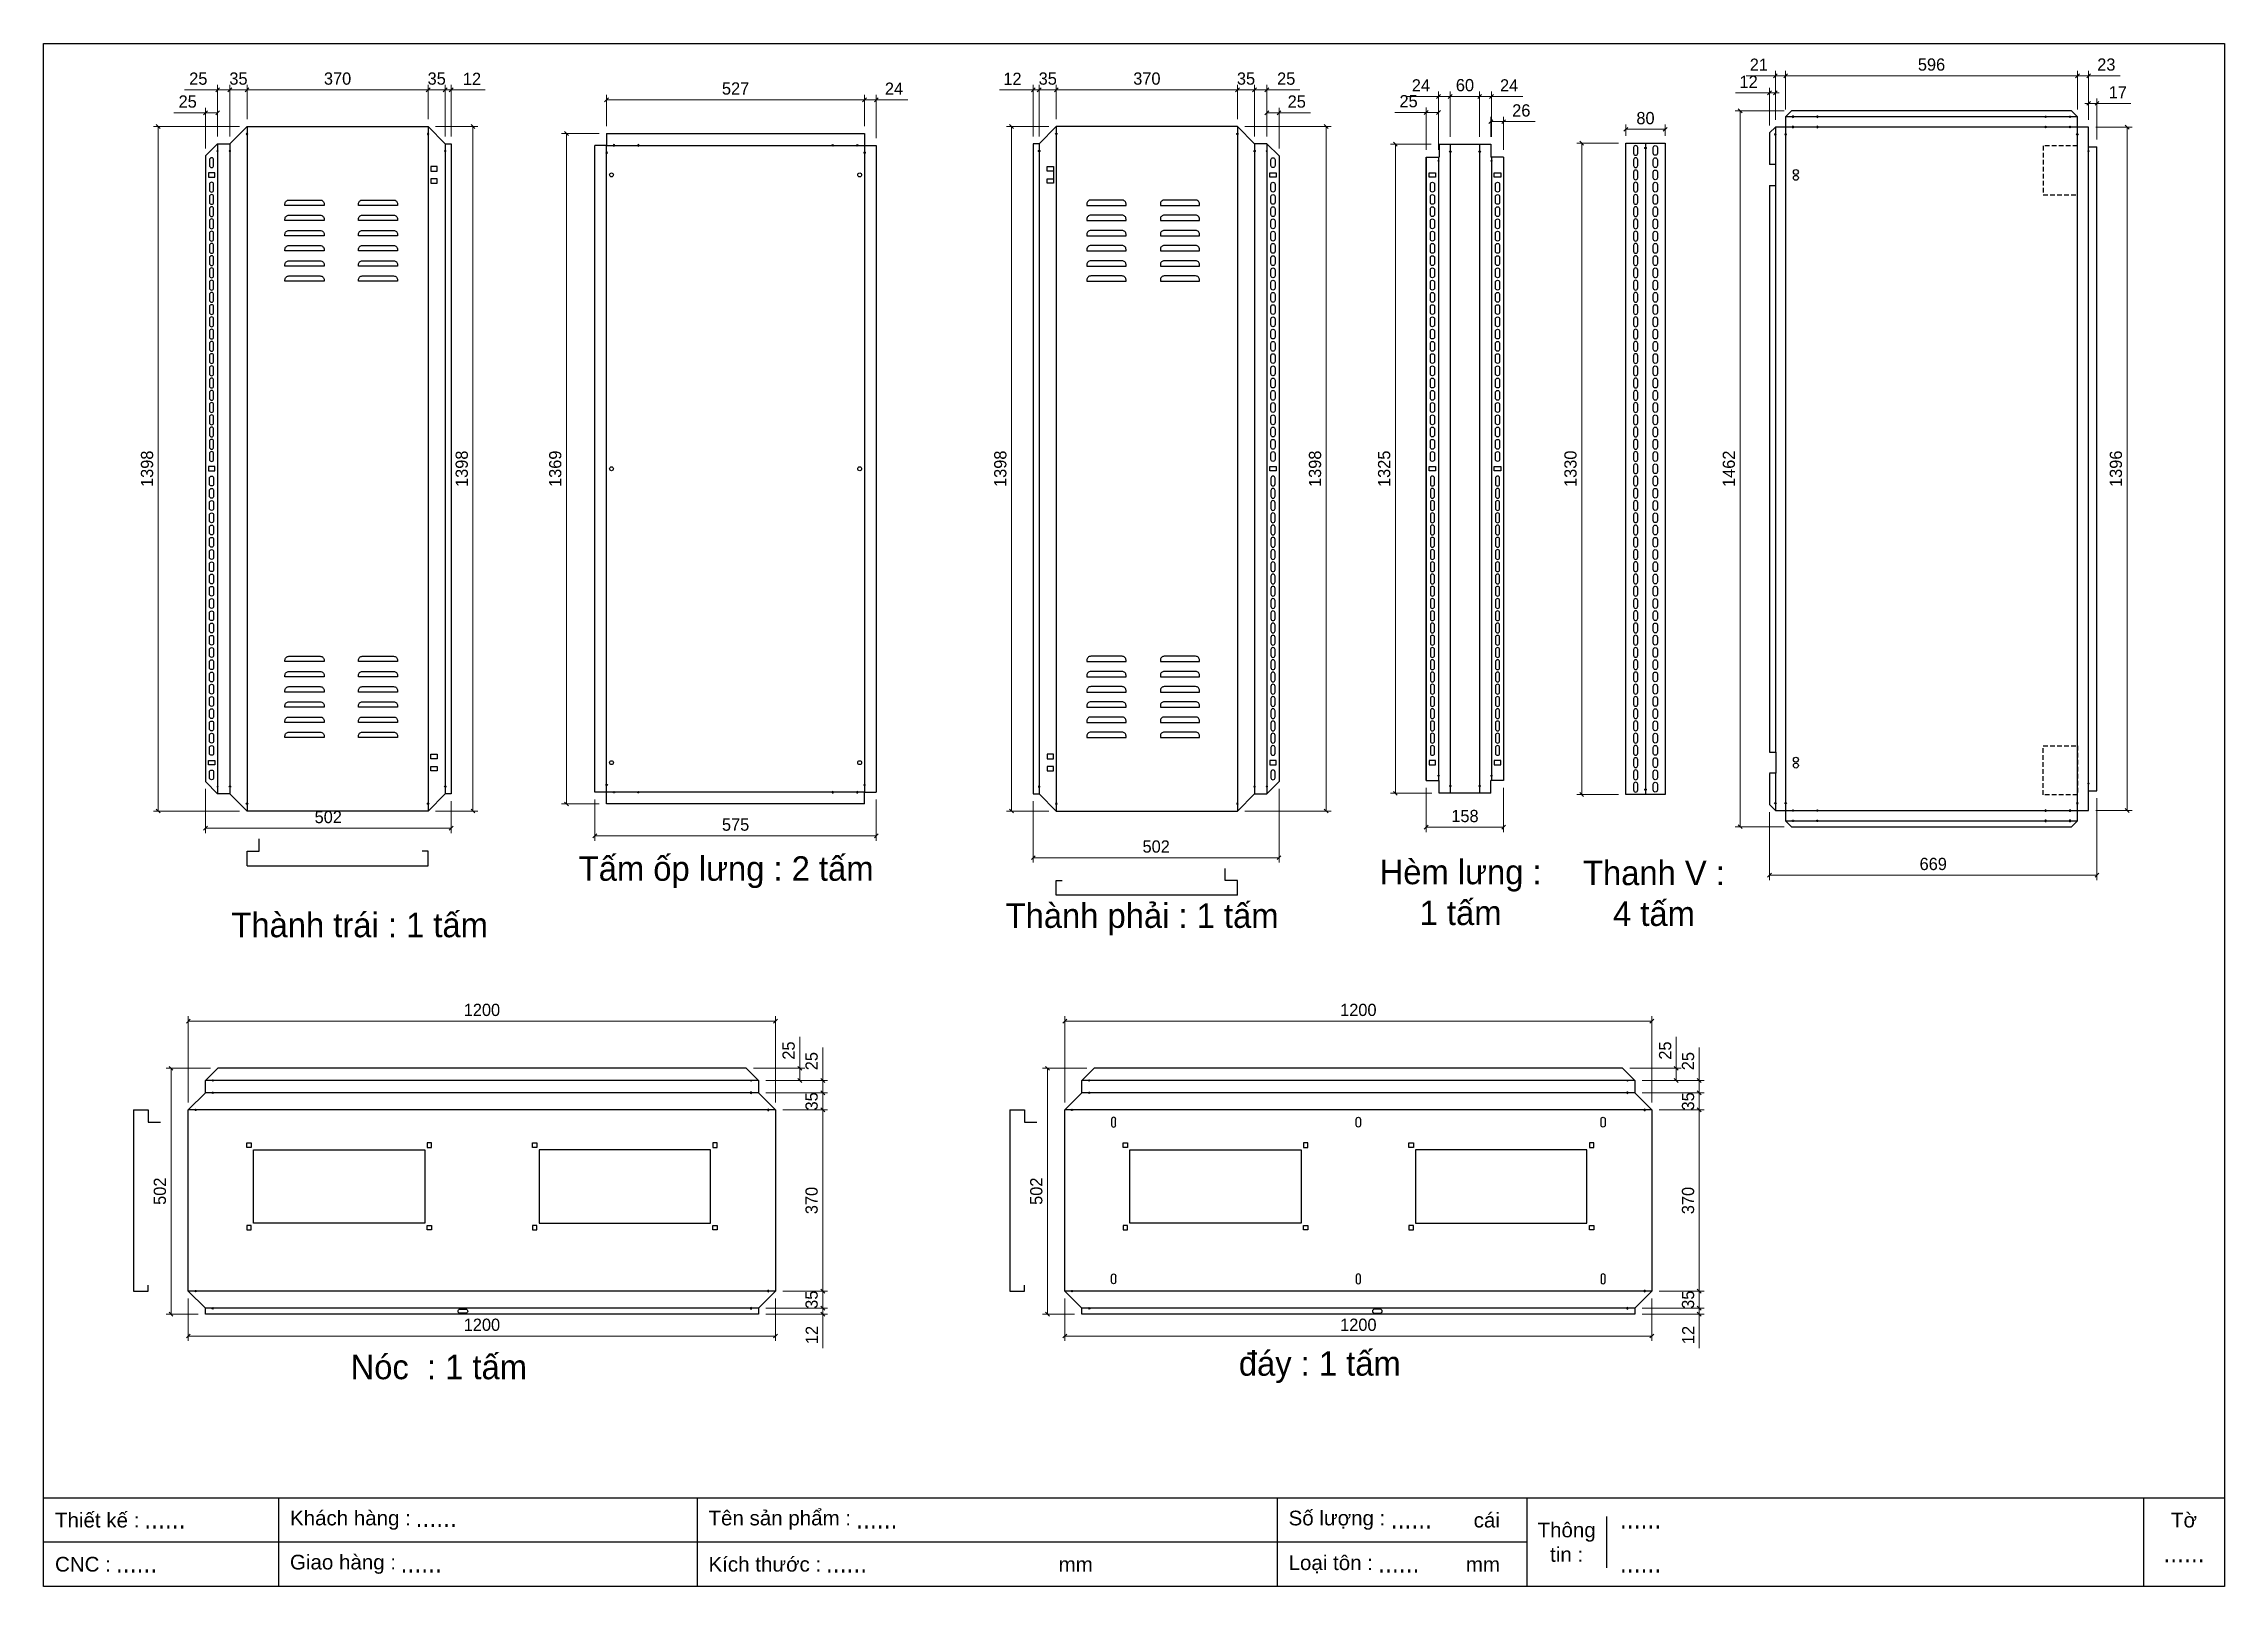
# Model space of a CAD drawing. Header units: millimetres. Extents: x 0 to 4455, y 0 to 3150.
import ezdxf
from ezdxf.enums import TextEntityAlignment as Align

# ---------------------------------------------------------------- set-up
doc = ezdxf.new("R2010")
doc.units = ezdxf.units.MM
doc.linetypes.add('HIDDEN2', pattern=[4.7625, 3.175, -1.5875])
doc.layers.add('CNC', color=7, linetype='Continuous')
doc.layers.add('DIM', color=253, linetype='Continuous')
doc.styles.add('Arial', font='arial.ttf')
doc.styles.add('Tahoma (Input Text)', font='tahoma.ttf')
doc.dimstyles.new('Dim-25', dxfattribs={"dimtxt": 25, "dimasz": 8, "dimexe": 10, "dimexo": 15, "dimgap": 10, "dimtad": 1, "dimdec": 0, "dimtxsty": 'Standard', "dimblk": 'OBLIQUE', "dimcen": 10, "dimclrd": 5, "dimclre": 5, "dimclrt": 3, "dimazin": 3, "dimtfac": 1, "dimtdec": 0, "dimtmove": 0, "dimatfit": 3, "dimldrblk": 'OBLIQUE', "dimlwd": 9, "dimlwe": 9})

msp = doc.modelspace()

# ---------------------------------------------------------------- texts
at = {"color": 2, "char_height": 50, "width": 1216.419, "attachment_point": 5}
for s, insert in [('Tấm ốp lưng : 2 tấm', (1394.3, 1458.2)), ('Hèm lưng : \\P1 tấm', (2894.7, 1416.6)), ('Thanh V : \\P4 tấm', (3289.7, 1414.8)), ('Thành trái : 1 tấm', (645.6, 1350.1)), ('Thành phải : 1 tấm', (2244, 1362)), ('Nóc  : 1 tấm', (807.3, 447.6)), (' đáy : 1 tấm', (2597.8, 447.6))]:
    msp.add_mtext(s, dxfattribs=dict(at, insert=insert))

# ---------------------------------------------------------------- blocks, each defined once
blk = doc.blocks.new('khungtenAsean2')
at = {"color": 7}
for p, q in [((2970, -1980), (0, -1980)), ((320, -1980), (320, -2100)), ((890, -1980), (890, -2100)), ((1680, -1980), (1680, -2100)), ((2020, -1980), (2020, -2100)), ((2860, -1980), (2860, -2100)), ((2128.3, -2005), (2128.3, -2075)), ((2020, -2040), (0, -2040))]:
    blk.add_line(p, q, dxfattribs=at)
blk.add_lwpolyline([(0, 0), (2970, 0), (2970, -2100), (0, -2100)], close=True, dxfattribs=at)
at = {"color": 2, "char_height": 20, "style": 'Arial'}
for s, insert, width, attachment_point in [('  Thiết kế :', (0, -2010), 917.634, 4), ('  Khách hàng :', (320, -2010), 917.634, 4), ('  Tên sản phẩm :', (890, -2010), 917.634, 4), ('  Số lượng :', (1680, -2010), 917.634, 4), ('cái', (1947.6, -2010), 917.634, 4), ('Thông\\Ptin :', (2074.2, -2040), 108.311, 5), ('Tờ', (2915, -2010), 110, 5), ('  CNC :', (0, -2070), 917.634, 4), ('  Giao hàng :', (320, -2070), 917.634, 4), ('  Kích thước :', (890, -2070), 917.634, 4), ('mm', (1382.3, -2070), 917.634, 4), ('  Loại tôn :', (1680, -2070), 917.634, 4), ('mm', (1936.9, -2070), 917.634, 4)]:
    blk.add_mtext(s, dxfattribs=dict(at, insert=insert, width=width, attachment_point=attachment_point))
at = {"color": 1, "style": 'Tahoma (Input Text)', "flags": 8}
for tag, p in [('#01', (137.1, -2021.3)), ('#03', (506.6, -2019.3)), ('#05', (1106.6, -2021.3)), ('#07', (1834.7, -2021.3)), ('#09', (2146.7, -2021.3)), ('#02', (98.5, -2081.3)), ('#04', (486.1, -2081.3)), ('#06', (1065.3, -2081.3)), ('#08', (1817.4, -2081.3)), ('#10', (2146.7, -2081.3))]:
    blk.add_attdef(tag, p, '', height=25, dxfattribs=at)
blk.add_attdef('#11', text='', height=25, dxfattribs=at).set_placement((2915, -2067.3), align=Align.CENTER)
blk = doc.blocks.new('*D1')
at = {"color": 0, "linetype": 'ByBlock', "lineweight": -2}
for p, q in [((881.1, 2976.7), (873.1, 2984.7)), ((873.1, 1587.1), (881.1, 1579.1))]:
    blk.add_line(p, q, dxfattribs=at)
at = {"layer": 'Defpoints', "color": 0, "transparency": 16777216}
for p in [(785.5, 2980.7), (785.5, 1583.1), (877.1, 1583.1)]:
    blk.add_point(p, dxfattribs=at)
at = {"layer": 'DIM', "color": 5, "lineweight": 9, "transparency": 16777216}
for p, q in [((800.5, 2980.7), (887.1, 2980.7)), ((877.1, 2980.7), (877.1, 1583.1)), ((800.5, 1583.1), (887.1, 1583.1))]:
    blk.add_line(p, q, dxfattribs=at)
at = {"layer": 'DIM', "color": 3, "transparency": 16777216, "insert": (854.3, 2281.9), "char_height": 25, "attachment_point": 5, "rotation": 90}
blk.add_mtext('1398', dxfattribs=at)
blk = doc.blocks.new('_Oblique')
at = {"color": 0, "linetype": 'ByBlock', "lineweight": -2}
blk.add_line((-0.5, -0.5), (0.5, 0.5), dxfattribs=at)
blk = doc.blocks.new('*D2')
at = {"color": 0, "linetype": 'ByBlock', "lineweight": -2}
for p, q in [((419.5, 3059.7), (411.5, 3051.7)), ((781.5, 3051.7), (789.5, 3059.7))]:
    blk.add_line(p, q, dxfattribs=at)
at = {"layer": 'Defpoints', "color": 0, "transparency": 16777216}
for p in [(785.5, 3055.7), (415.5, 2980.7), (785.5, 2980.7)]:
    blk.add_point(p, dxfattribs=at)
at = {"layer": 'DIM', "color": 5, "lineweight": 9, "transparency": 16777216}
for p, q in [((415.5, 2995.7), (415.5, 3065.7)), ((415.5, 3055.7), (785.5, 3055.7)), ((785.5, 2995.7), (785.5, 3065.7))]:
    blk.add_line(p, q, dxfattribs=at)
at = {"layer": 'DIM', "color": 3, "transparency": 16777216, "insert": (600.5, 3078.5), "char_height": 25, "attachment_point": 5}
blk.add_mtext('370', dxfattribs=at)
blk = doc.blocks.new('*D3')
at = {"color": 0, "linetype": 'ByBlock', "lineweight": -2}
for p, q in [((789.5, 3059.7), (781.5, 3051.7)), ((816.5, 3051.7), (824.5, 3059.7))]:
    blk.add_line(p, q, dxfattribs=at)
at = {"layer": 'Defpoints', "color": 0, "transparency": 16777216}
for p in [(820.5, 3055.7), (785.5, 2980.7), (820.5, 2945.7)]:
    blk.add_point(p, dxfattribs=at)
at = {"layer": 'DIM', "color": 5, "lineweight": 9, "transparency": 16777216}
for p, q in [((785.5, 2995.7), (785.5, 3065.7)), ((785.5, 3055.7), (820.5, 3055.7)), ((820.5, 2960.7), (820.5, 3065.7))]:
    blk.add_line(p, q, dxfattribs=at)
at = {"layer": 'DIM', "color": 3, "transparency": 16777216, "insert": (803, 3078.5), "char_height": 25, "attachment_point": 5}
blk.add_mtext('35', dxfattribs=at)
blk = doc.blocks.new('*D4')
at = {"color": 0, "linetype": 'ByBlock', "lineweight": -2}
for p, q in [((816.5, 3051.7), (824.5, 3059.7)), ((836.5, 3059.7), (828.5, 3051.7))]:
    blk.add_line(p, q, dxfattribs=at)
at = {"layer": 'Defpoints', "color": 0, "transparency": 16777216}
for p in [(832.5, 3055.7), (820.5, 2945.7), (832.5, 2945.7)]:
    blk.add_point(p, dxfattribs=at)
at = {"layer": 'DIM', "color": 5, "lineweight": 9, "transparency": 16777216}
for p, q in [((820.5, 3055.7), (812.5, 3055.7)), ((820.5, 2960.7), (820.5, 3065.7)), ((820.5, 3055.7), (832.5, 3055.7)), ((832.5, 2960.7), (832.5, 3065.7)), ((832.5, 3055.7), (901.7, 3055.7))]:
    blk.add_line(p, q, dxfattribs=at)
at = {"layer": 'DIM', "color": 3, "transparency": 16777216, "insert": (875.1, 3078.2), "char_height": 25, "attachment_point": 5}
blk.add_mtext('12', dxfattribs=at)
blk = doc.blocks.new('*D5')
at = {"color": 0, "linetype": 'ByBlock', "lineweight": -2}
for p, q in [((334.5, 1551.9), (326.5, 1543.9)), ((828.5, 1543.9), (836.5, 1551.9))]:
    blk.add_line(p, q, dxfattribs=at)
at = {"layer": 'Defpoints', "color": 0, "transparency": 16777216}
for p in [(330.5, 1643.1), (832.5, 1618.1), (832.5, 1547.9)]:
    blk.add_point(p, dxfattribs=at)
at = {"layer": 'DIM', "color": 5, "lineweight": 9, "transparency": 16777216}
for p, q in [((330.5, 1628.1), (330.5, 1537.9)), ((832.5, 1603.1), (832.5, 1537.9)), ((330.5, 1547.9), (832.5, 1547.9))]:
    blk.add_line(p, q, dxfattribs=at)
at = {"layer": 'DIM', "color": 3, "transparency": 16777216, "insert": (581.5, 1570.7), "char_height": 25, "attachment_point": 5}
blk.add_mtext('502', dxfattribs=at)
blk = doc.blocks.new('*D6')
at = {"color": 0, "linetype": 'ByBlock', "lineweight": -2}
for p, q in [((384.5, 3059.7), (376.5, 3051.7)), ((411.5, 3051.7), (419.5, 3059.7))]:
    blk.add_line(p, q, dxfattribs=at)
at = {"layer": 'Defpoints', "color": 0, "transparency": 16777216}
for p in [(380.5, 3055.7), (380.5, 2945.7), (415.5, 2980.7)]:
    blk.add_point(p, dxfattribs=at)
at = {"layer": 'DIM', "color": 5, "lineweight": 9, "transparency": 16777216}
for p, q in [((380.5, 2960.7), (380.5, 3065.7)), ((415.5, 3055.7), (380.5, 3055.7)), ((415.5, 2995.7), (415.5, 3065.7))]:
    blk.add_line(p, q, dxfattribs=at)
at = {"layer": 'DIM', "color": 3, "transparency": 16777216, "insert": (398, 3078.5), "char_height": 25, "attachment_point": 5}
blk.add_mtext('35', dxfattribs=at)
blk = doc.blocks.new('*D7')
at = {"color": 0, "linetype": 'ByBlock', "lineweight": -2}
for p, q in [((359.5, 3059.7), (351.5, 3051.7)), ((376.5, 3051.7), (384.5, 3059.7))]:
    blk.add_line(p, q, dxfattribs=at)
at = {"layer": 'Defpoints', "color": 0, "transparency": 16777216}
for p in [(355.5, 3055.7), (355.5, 2945.7), (380.5, 2945.7)]:
    blk.add_point(p, dxfattribs=at)
at = {"layer": 'DIM', "color": 5, "lineweight": 9, "transparency": 16777216}
for p, q in [((355.5, 3055.7), (287.8, 3055.7)), ((355.5, 2960.7), (355.5, 3065.7)), ((380.5, 3055.7), (355.5, 3055.7)), ((380.5, 2960.7), (380.5, 3065.7))]:
    blk.add_line(p, q, dxfattribs=at)
at = {"layer": 'DIM', "color": 3, "transparency": 16777216, "insert": (316, 3078.4), "char_height": 25, "attachment_point": 5}
blk.add_mtext('25', dxfattribs=at)
blk = doc.blocks.new('*D8')
at = {"color": 0, "linetype": 'ByBlock', "lineweight": -2}
for p, q in [((334.5, 3012.8), (326.5, 3004.8)), ((351.5, 3004.8), (359.5, 3012.8))]:
    blk.add_line(p, q, dxfattribs=at)
at = {"layer": 'Defpoints', "color": 0, "transparency": 16777216}
for p in [(330.5, 3008.8), (355.5, 2945.7), (330.5, 2920.7)]:
    blk.add_point(p, dxfattribs=at)
at = {"layer": 'DIM', "color": 5, "lineweight": 9, "transparency": 16777216}
for p, q in [((330.5, 3008.8), (266.1, 3008.8)), ((330.5, 2935.7), (330.5, 3018.8)), ((355.5, 3008.8), (330.5, 3008.8)), ((355.5, 2960.7), (355.5, 3018.8))]:
    blk.add_line(p, q, dxfattribs=at)
at = {"layer": 'DIM', "color": 3, "transparency": 16777216, "insert": (294.3, 3031.6), "char_height": 25, "attachment_point": 5}
blk.add_mtext('25', dxfattribs=at)
blk = doc.blocks.new('f3daunguoc')
at = {"layer": 'CNC', "color": 2, "lineweight": -3}
blk.add_circle((0, 0), 1.5, dxfattribs=at)
blk = doc.blocks.new('f2dauxuoi')
at = {"layer": 'CNC', "color": 2, "lineweight": -3}
blk.add_circle((0, 0), 1, dxfattribs=at)
blk = doc.blocks.new('*D9')
at = {"color": 0, "linetype": 'ByBlock', "lineweight": -2}
for p, q in [((238.2, 2976.7), (230.2, 2984.7)), ((230.2, 1587.1), (238.2, 1579.1))]:
    blk.add_line(p, q, dxfattribs=at)
at = {"layer": 'Defpoints', "color": 0, "transparency": 16777216}
for p in [(415.5, 2980.7), (234.2, 1583.1), (415.5, 1583.1)]:
    blk.add_point(p, dxfattribs=at)
at = {"layer": 'DIM', "color": 5, "lineweight": 9, "transparency": 16777216}
for p, q in [((400.5, 2980.7), (224.2, 2980.7)), ((234.2, 2980.7), (234.2, 1583.1)), ((400.5, 1583.1), (224.2, 1583.1))]:
    blk.add_line(p, q, dxfattribs=at)
at = {"layer": 'DIM', "color": 3, "transparency": 16777216, "insert": (211.4, 2281.9), "char_height": 25, "attachment_point": 5, "rotation": 90}
blk.add_mtext('1398', dxfattribs=at)
blk = doc.blocks.new('*D10')
at = {"color": 0, "linetype": 'ByBlock', "lineweight": -2}
for p, q in [((1981.2, 2976.7), (1973.2, 2984.7)), ((1973.2, 1587.1), (1981.2, 1579.1))]:
    blk.add_line(p, q, dxfattribs=at)
at = {"layer": 'Defpoints', "color": 0, "transparency": 16777216}
for p in [(2068.8, 2980.7), (1977.2, 1583.1), (2068.8, 1583.1)]:
    blk.add_point(p, dxfattribs=at)
at = {"layer": 'DIM', "color": 5, "lineweight": 9, "transparency": 16777216}
for p, q in [((2053.8, 2980.7), (1967.2, 2980.7)), ((1977.2, 2980.7), (1977.2, 1583.1)), ((2053.8, 1583.1), (1967.2, 1583.1))]:
    blk.add_line(p, q, dxfattribs=at)
at = {"layer": 'DIM', "color": 3, "transparency": 16777216, "insert": (1954.5, 2281.9), "char_height": 25, "attachment_point": 5, "rotation": 90}
blk.add_mtext('1398', dxfattribs=at)
blk = doc.blocks.new('*D11')
at = {"color": 0, "linetype": 'ByBlock', "lineweight": -2}
for p, q in [((2072.8, 3059.7), (2064.8, 3051.7)), ((2434.8, 3051.7), (2442.8, 3059.7))]:
    blk.add_line(p, q, dxfattribs=at)
at = {"layer": 'Defpoints', "color": 0, "transparency": 16777216}
for p in [(2068.8, 3055.7), (2068.8, 2980.7), (2438.8, 2980.7)]:
    blk.add_point(p, dxfattribs=at)
at = {"layer": 'DIM', "color": 5, "lineweight": 9, "transparency": 16777216}
for p, q in [((2068.8, 2995.7), (2068.8, 3065.7)), ((2438.8, 3055.7), (2068.8, 3055.7)), ((2438.8, 2995.7), (2438.8, 3065.7))]:
    blk.add_line(p, q, dxfattribs=at)
at = {"layer": 'DIM', "color": 3, "transparency": 16777216, "insert": (2253.8, 3078.5), "char_height": 25, "attachment_point": 5}
blk.add_mtext('370', dxfattribs=at)
blk = doc.blocks.new('*D12')
at = {"color": 0, "linetype": 'ByBlock', "lineweight": -2}
for p, q in [((2037.8, 3059.7), (2029.8, 3051.7)), ((2064.8, 3051.7), (2072.8, 3059.7))]:
    blk.add_line(p, q, dxfattribs=at)
at = {"layer": 'Defpoints', "color": 0, "transparency": 16777216}
for p in [(2033.8, 3055.7), (2033.8, 2945.7), (2068.8, 2980.7)]:
    blk.add_point(p, dxfattribs=at)
at = {"layer": 'DIM', "color": 5, "lineweight": 9, "transparency": 16777216}
for p, q in [((2033.8, 2960.7), (2033.8, 3065.7)), ((2068.8, 3055.7), (2033.8, 3055.7)), ((2068.8, 2995.7), (2068.8, 3065.7))]:
    blk.add_line(p, q, dxfattribs=at)
at = {"layer": 'DIM', "color": 3, "transparency": 16777216, "insert": (2051.3, 3078.5), "char_height": 25, "attachment_point": 5}
blk.add_mtext('35', dxfattribs=at)
blk = doc.blocks.new('*D13')
at = {"color": 0, "linetype": 'ByBlock', "lineweight": -2}
for p, q in [((2017.8, 3051.7), (2025.8, 3059.7)), ((2037.8, 3059.7), (2029.8, 3051.7))]:
    blk.add_line(p, q, dxfattribs=at)
at = {"layer": 'Defpoints', "color": 0, "transparency": 16777216}
for p in [(2021.8, 3055.7), (2021.8, 2945.7), (2033.8, 2945.7)]:
    blk.add_point(p, dxfattribs=at)
at = {"layer": 'DIM', "color": 5, "lineweight": 9, "transparency": 16777216}
for p, q in [((2021.8, 3055.7), (1952.6, 3055.7)), ((2021.8, 2960.7), (2021.8, 3065.7)), ((2033.8, 3055.7), (2021.8, 3055.7)), ((2033.8, 2960.7), (2033.8, 3065.7)), ((2033.8, 3055.7), (2041.8, 3055.7))]:
    blk.add_line(p, q, dxfattribs=at)
at = {"layer": 'DIM', "color": 3, "transparency": 16777216, "insert": (1979.2, 3078.2), "char_height": 25, "attachment_point": 5}
blk.add_mtext('12', dxfattribs=at)
blk = doc.blocks.new('*D14')
at = {"color": 0, "linetype": 'ByBlock', "lineweight": -2}
for p, q in [((2025.8, 1491.8), (2017.8, 1483.8)), ((2519.8, 1483.8), (2527.8, 1491.8))]:
    blk.add_line(p, q, dxfattribs=at)
at = {"layer": 'Defpoints', "color": 0, "transparency": 16777216}
for p in [(2021.8, 1618.1), (2523.8, 1643.1), (2021.8, 1487.8)]:
    blk.add_point(p, dxfattribs=at)
at = {"layer": 'DIM', "color": 5, "lineweight": 9, "transparency": 16777216}
for p, q in [((2523.8, 1628.1), (2523.8, 1477.8)), ((2021.8, 1603.1), (2021.8, 1477.8)), ((2523.8, 1487.8), (2021.8, 1487.8))]:
    blk.add_line(p, q, dxfattribs=at)
at = {"layer": 'DIM', "color": 3, "transparency": 16777216, "insert": (2272.8, 1510.5), "char_height": 25, "attachment_point": 5}
blk.add_mtext('502', dxfattribs=at)
blk = doc.blocks.new('*D15')
at = {"color": 0, "linetype": 'ByBlock', "lineweight": -2}
for p, q in [((2442.8, 3059.7), (2434.8, 3051.7)), ((2469.8, 3051.7), (2477.8, 3059.7))]:
    blk.add_line(p, q, dxfattribs=at)
at = {"layer": 'Defpoints', "color": 0, "transparency": 16777216}
for p in [(2473.8, 3055.7), (2438.8, 2980.7), (2473.8, 2945.7)]:
    blk.add_point(p, dxfattribs=at)
at = {"layer": 'DIM', "color": 5, "lineweight": 9, "transparency": 16777216}
for p, q in [((2438.8, 2995.7), (2438.8, 3065.7)), ((2438.8, 3055.7), (2473.8, 3055.7)), ((2473.8, 2960.7), (2473.8, 3065.7))]:
    blk.add_line(p, q, dxfattribs=at)
at = {"layer": 'DIM', "color": 3, "transparency": 16777216, "insert": (2456.3, 3078.5), "char_height": 25, "attachment_point": 5}
blk.add_mtext('35', dxfattribs=at)
blk = doc.blocks.new('*D16')
at = {"color": 0, "linetype": 'ByBlock', "lineweight": -2}
for p, q in [((2477.8, 3059.7), (2469.8, 3051.7)), ((2494.8, 3051.7), (2502.8, 3059.7))]:
    blk.add_line(p, q, dxfattribs=at)
at = {"layer": 'Defpoints', "color": 0, "transparency": 16777216}
for p in [(2498.8, 3055.7), (2473.8, 2945.7), (2498.8, 2945.7)]:
    blk.add_point(p, dxfattribs=at)
at = {"layer": 'DIM', "color": 5, "lineweight": 9, "transparency": 16777216}
for p, q in [((2473.8, 2960.7), (2473.8, 3065.7)), ((2473.8, 3055.7), (2498.8, 3055.7)), ((2498.8, 2960.7), (2498.8, 3065.7)), ((2498.8, 3055.7), (2566.6, 3055.7))]:
    blk.add_line(p, q, dxfattribs=at)
at = {"layer": 'DIM', "color": 3, "transparency": 16777216, "insert": (2538.4, 3078.4), "char_height": 25, "attachment_point": 5}
blk.add_mtext('25', dxfattribs=at)
blk = doc.blocks.new('*D17')
at = {"color": 0, "linetype": 'ByBlock', "lineweight": -2}
for p, q in [((2502.8, 3012.8), (2494.8, 3004.8)), ((2519.8, 3004.8), (2527.8, 3012.8))]:
    blk.add_line(p, q, dxfattribs=at)
at = {"layer": 'Defpoints', "color": 0, "transparency": 16777216}
for p in [(2523.8, 3008.8), (2498.8, 2945.7), (2523.8, 2920.7)]:
    blk.add_point(p, dxfattribs=at)
at = {"layer": 'DIM', "color": 5, "lineweight": 9, "transparency": 16777216}
for p, q in [((2498.8, 2960.7), (2498.8, 3018.8)), ((2498.8, 3008.8), (2523.8, 3008.8)), ((2523.8, 2935.7), (2523.8, 3018.8)), ((2523.8, 3008.8), (2588.3, 3008.8))]:
    blk.add_line(p, q, dxfattribs=at)
at = {"layer": 'DIM', "color": 3, "transparency": 16777216, "insert": (2560, 3031.6), "char_height": 25, "attachment_point": 5}
blk.add_mtext('25', dxfattribs=at)
blk = doc.blocks.new('*D18')
at = {"color": 0, "linetype": 'ByBlock', "lineweight": -2}
for p, q in [((2624.2, 2976.7), (2616.2, 2984.7)), ((2616.2, 1587.1), (2624.2, 1579.1))]:
    blk.add_line(p, q, dxfattribs=at)
at = {"layer": 'Defpoints', "color": 0, "transparency": 16777216}
for p in [(2438.8, 2980.7), (2438.8, 1583.1), (2620.2, 1583.1)]:
    blk.add_point(p, dxfattribs=at)
at = {"layer": 'DIM', "color": 5, "lineweight": 9, "transparency": 16777216}
for p, q in [((2453.8, 2980.7), (2630.2, 2980.7)), ((2620.2, 2980.7), (2620.2, 1583.1)), ((2453.8, 1583.1), (2630.2, 1583.1))]:
    blk.add_line(p, q, dxfattribs=at)
at = {"layer": 'DIM', "color": 3, "transparency": 16777216, "insert": (2597.4, 2281.9), "char_height": 25, "attachment_point": 5, "rotation": 90}
blk.add_mtext('1398', dxfattribs=at)
blk = doc.blocks.new('*D19')
at = {"color": 0, "linetype": 'ByBlock', "lineweight": -2}
for p, q in [((1681.1, 3039.5), (1673.1, 3031.5)), ((1697.1, 3031.5), (1705.1, 3039.5))]:
    blk.add_line(p, q, dxfattribs=at)
at = {"layer": 'Defpoints', "color": 0, "transparency": 16777216}
for p in [(1701.1, 3035.5), (1677.1, 2966.3), (1701.1, 2942.3)]:
    blk.add_point(p, dxfattribs=at)
at = {"layer": 'DIM', "color": 5, "lineweight": 9, "transparency": 16777216}
for p, q in [((1677.1, 2981.3), (1677.1, 3045.5)), ((1677.1, 3035.5), (1701.1, 3035.5)), ((1701.1, 2957.3), (1701.1, 3045.5)), ((1701.1, 3035.5), (1765.2, 3035.5))]:
    blk.add_line(p, q, dxfattribs=at)
at = {"layer": 'DIM', "color": 3, "transparency": 16777216, "insert": (1737.2, 3058), "char_height": 25, "attachment_point": 5}
blk.add_mtext('24', dxfattribs=at)
blk = doc.blocks.new('*D20')
at = {"color": 0, "linetype": 'ByBlock', "lineweight": -2}
for p, q in [((1154.1, 3039.5), (1146.1, 3031.5)), ((1673.1, 3031.5), (1681.1, 3039.5))]:
    blk.add_line(p, q, dxfattribs=at)
at = {"layer": 'Defpoints', "color": 0, "transparency": 16777216}
for p in [(1150.1, 3035.5), (1150.1, 2966.3), (1677.1, 2966.3)]:
    blk.add_point(p, dxfattribs=at)
at = {"layer": 'DIM', "color": 5, "lineweight": 9, "transparency": 16777216}
for p, q in [((1150.1, 2981.3), (1150.1, 3045.5)), ((1677.1, 3035.5), (1150.1, 3035.5)), ((1677.1, 2981.3), (1677.1, 3045.5))]:
    blk.add_line(p, q, dxfattribs=at)
at = {"layer": 'DIM', "color": 3, "transparency": 16777216, "insert": (1413.6, 3058.3), "char_height": 25, "attachment_point": 5}
blk.add_mtext('527', dxfattribs=at)
blk = doc.blocks.new('*D21')
at = {"color": 0, "linetype": 'ByBlock', "lineweight": -2}
for p, q in [((1072.1, 2962.3), (1064.1, 2970.3)), ((1064.1, 1601.5), (1072.1, 1593.5))]:
    blk.add_line(p, q, dxfattribs=at)
at = {"layer": 'Defpoints', "color": 0, "transparency": 16777216}
for p in [(1150.1, 2966.3), (1068.1, 1597.5), (1150.1, 1597.5)]:
    blk.add_point(p, dxfattribs=at)
at = {"layer": 'DIM', "color": 5, "lineweight": 9, "transparency": 16777216}
for p, q in [((1135.1, 2966.3), (1058.1, 2966.3)), ((1068.1, 2966.3), (1068.1, 1597.5)), ((1135.1, 1597.5), (1058.1, 1597.5))]:
    blk.add_line(p, q, dxfattribs=at)
at = {"layer": 'DIM', "color": 3, "transparency": 16777216, "insert": (1045.3, 2281.9), "char_height": 25, "attachment_point": 5, "rotation": 90}
blk.add_mtext('1369', dxfattribs=at)
blk = doc.blocks.new('*D22')
at = {"color": 0, "linetype": 'ByBlock', "lineweight": -2}
for p, q in [((2960.6, 2994.7), (2952.6, 2986.7)), ((2978.6, 2986.7), (2986.6, 2994.7))]:
    blk.add_line(p, q, dxfattribs=at)
at = {"layer": 'Defpoints', "color": 0, "transparency": 16777216}
for p in [(2982.6, 2990.7), (2956.6, 2944.5), (2982.6, 2918.5)]:
    blk.add_point(p, dxfattribs=at)
at = {"layer": 'DIM', "color": 5, "lineweight": 9, "transparency": 16777216}
for p, q in [((2956.6, 2959.5), (2956.6, 3000.7)), ((2956.6, 2990.7), (2982.6, 2990.7)), ((2982.6, 2933.5), (2982.6, 3000.7)), ((2982.6, 2990.7), (3046.8, 2990.7))]:
    blk.add_line(p, q, dxfattribs=at)
at = {"layer": 'DIM', "color": 3, "transparency": 16777216, "insert": (3018.7, 3013.5), "char_height": 25, "attachment_point": 5}
blk.add_mtext('26', dxfattribs=at)
blk = doc.blocks.new('*D23')
at = {"color": 0, "linetype": 'ByBlock', "lineweight": -2}
for p, q in [((2937.6, 3046.3), (2929.6, 3038.3)), ((2953.6, 3038.3), (2961.6, 3046.3))]:
    blk.add_line(p, q, dxfattribs=at)
at = {"layer": 'Defpoints', "color": 0, "transparency": 16777216}
for p in [(2933.6, 3042.3), (2933.6, 2944.5), (2957.6, 2944.5)]:
    blk.add_point(p, dxfattribs=at)
at = {"layer": 'DIM', "color": 5, "lineweight": 9, "transparency": 16777216}
for p, q in [((2933.6, 2959.5), (2933.6, 3052.3)), ((2933.6, 3042.3), (2957.6, 3042.3)), ((2957.6, 2959.5), (2957.6, 3052.3)), ((2957.6, 3042.3), (3021.9, 3042.3))]:
    blk.add_line(p, q, dxfattribs=at)
at = {"layer": 'DIM', "color": 3, "transparency": 16777216, "insert": (2993.8, 3064.8), "char_height": 25, "attachment_point": 5}
blk.add_mtext('24', dxfattribs=at)
blk = doc.blocks.new('*D24')
at = {"color": 0, "linetype": 'ByBlock', "lineweight": -2}
for p, q in [((2877.6, 3046.3), (2869.6, 3038.3)), ((2929.6, 3038.3), (2937.6, 3046.3))]:
    blk.add_line(p, q, dxfattribs=at)
at = {"layer": 'Defpoints', "color": 0, "transparency": 16777216}
for p in [(2873.6, 3042.3), (2873.6, 2944.5), (2933.6, 2944.5)]:
    blk.add_point(p, dxfattribs=at)
at = {"layer": 'DIM', "color": 5, "lineweight": 9, "transparency": 16777216}
for p, q in [((2873.6, 2959.5), (2873.6, 3052.3)), ((2933.6, 3042.3), (2873.6, 3042.3)), ((2933.6, 2959.5), (2933.6, 3052.3))]:
    blk.add_line(p, q, dxfattribs=at)
at = {"layer": 'DIM', "color": 3, "transparency": 16777216, "insert": (2903.6, 3065.1), "char_height": 25, "attachment_point": 5}
blk.add_mtext('60', dxfattribs=at)
blk = doc.blocks.new('*D25')
at = {"color": 0, "linetype": 'ByBlock', "lineweight": -2}
for p, q in [((2853.6, 3046.3), (2845.6, 3038.3)), ((2869.6, 3038.3), (2877.6, 3046.3))]:
    blk.add_line(p, q, dxfattribs=at)
at = {"layer": 'Defpoints', "color": 0, "transparency": 16777216}
for p in [(2849.6, 3042.3), (2873.6, 2944.5), (2849.6, 2918.5)]:
    blk.add_point(p, dxfattribs=at)
at = {"layer": 'DIM', "color": 5, "lineweight": 9, "transparency": 16777216}
for p, q in [((2849.6, 3042.3), (2785.5, 3042.3)), ((2849.6, 2933.5), (2849.6, 3052.3)), ((2873.6, 3042.3), (2849.6, 3042.3)), ((2873.6, 2959.5), (2873.6, 3052.3))]:
    blk.add_line(p, q, dxfattribs=at)
at = {"layer": 'DIM', "color": 3, "transparency": 16777216, "insert": (2813.6, 3064.8), "char_height": 25, "attachment_point": 5}
blk.add_mtext('24', dxfattribs=at)
blk = doc.blocks.new('*D26')
at = {"color": 0, "linetype": 'ByBlock', "lineweight": -2}
for p, q in [((2765.4, 2940.5), (2757.4, 2948.5)), ((2757.4, 1623.3), (2765.4, 1615.3))]:
    blk.add_line(p, q, dxfattribs=at)
at = {"layer": 'Defpoints', "color": 0, "transparency": 16777216}
for p in [(2849.6, 2944.5), (2761.4, 1619.3), (2850.6, 1619.3)]:
    blk.add_point(p, dxfattribs=at)
at = {"layer": 'DIM', "color": 5, "lineweight": 9, "transparency": 16777216}
for p, q in [((2834.6, 2944.5), (2751.4, 2944.5)), ((2761.4, 2944.5), (2761.4, 1619.3)), ((2835.6, 1619.3), (2751.4, 1619.3))]:
    blk.add_line(p, q, dxfattribs=at)
at = {"layer": 'DIM', "color": 3, "transparency": 16777216, "insert": (2738.6, 2281.9), "char_height": 25, "attachment_point": 5, "rotation": 90}
blk.add_mtext('1325', dxfattribs=at)
blk = doc.blocks.new('*D27')
at = {"color": 0, "linetype": 'ByBlock', "lineweight": -2}
for p, q in [((2828.6, 3013.5), (2820.6, 3005.5)), ((2845.6, 3005.5), (2853.6, 3013.5))]:
    blk.add_line(p, q, dxfattribs=at)
at = {"layer": 'Defpoints', "color": 0, "transparency": 16777216}
for p in [(2824.6, 3009.5), (2849.6, 2944.5), (2824.6, 2918.5)]:
    blk.add_point(p, dxfattribs=at)
at = {"layer": 'DIM', "color": 5, "lineweight": 9, "transparency": 16777216}
for p, q in [((2824.6, 3009.5), (2760.2, 3009.5)), ((2824.6, 2933.5), (2824.6, 3019.5)), ((2849.6, 3009.5), (2824.6, 3009.5)), ((2849.6, 2959.5), (2849.6, 3019.5))]:
    blk.add_line(p, q, dxfattribs=at)
at = {"layer": 'DIM', "color": 3, "transparency": 16777216, "insert": (2788.4, 3032.3), "char_height": 25, "attachment_point": 5}
blk.add_mtext('25', dxfattribs=at)
blk = doc.blocks.new('*D28')
at = {"color": 0, "linetype": 'ByBlock', "lineweight": -2}
for p, q in [((2828.6, 1554.1), (2820.6, 1546.1)), ((2978.6, 1546.1), (2986.6, 1554.1))]:
    blk.add_line(p, q, dxfattribs=at)
at = {"layer": 'Defpoints', "color": 0, "transparency": 16777216}
for p in [(2824.6, 1645.3), (2982.6, 1645.3), (2982.6, 1550.1)]:
    blk.add_point(p, dxfattribs=at)
at = {"layer": 'DIM', "color": 5, "lineweight": 9, "transparency": 16777216}
for p, q in [((2824.6, 1630.3), (2824.6, 1540.1)), ((2982.6, 1630.3), (2982.6, 1540.1)), ((2824.6, 1550.1), (2982.6, 1550.1))]:
    blk.add_line(p, q, dxfattribs=at)
at = {"layer": 'DIM', "color": 3, "transparency": 16777216, "insert": (2903.6, 1572.8), "char_height": 25, "attachment_point": 5}
blk.add_mtext('158', dxfattribs=at)
blk = doc.blocks.new('*D29')
at = {"color": 0, "linetype": 'ByBlock', "lineweight": -2}
for p, q in [((1130.1, 1536.5), (1122.1, 1528.5)), ((1697.1, 1528.5), (1705.1, 1536.5))]:
    blk.add_line(p, q, dxfattribs=at)
at = {"layer": 'Defpoints', "color": 0, "transparency": 16777216}
for p in [(1126.1, 1621.5), (1701.1, 1621.5), (1701.1, 1532.5)]:
    blk.add_point(p, dxfattribs=at)
at = {"layer": 'DIM', "color": 5, "lineweight": 9, "transparency": 16777216}
for p, q in [((1126.1, 1606.5), (1126.1, 1522.5)), ((1701.1, 1606.5), (1701.1, 1522.5)), ((1126.1, 1532.5), (1701.1, 1532.5))]:
    blk.add_line(p, q, dxfattribs=at)
at = {"layer": 'DIM', "color": 3, "transparency": 16777216, "insert": (1413.6, 1555.2), "char_height": 25, "attachment_point": 5}
blk.add_mtext('575', dxfattribs=at)
blk = doc.blocks.new('*D30')
at = {"color": 0, "linetype": 'ByBlock', "lineweight": -2}
for p, q in [((299.6, 515.2), (291.6, 507.2)), ((1491.2, 507.2), (1499.2, 515.2))]:
    blk.add_line(p, q, dxfattribs=at)
at = {"layer": 'Defpoints', "color": 0, "transparency": 16777216}
for p in [(295.6, 602.8), (1495.2, 602.8), (295.6, 511.2)]:
    blk.add_point(p, dxfattribs=at)
at = {"layer": 'DIM', "color": 5, "lineweight": 9, "transparency": 16777216}
for p, q in [((295.6, 587.8), (295.6, 501.2)), ((1495.2, 587.8), (1495.2, 501.2)), ((1495.2, 511.2), (295.6, 511.2))]:
    blk.add_line(p, q, dxfattribs=at)
at = {"layer": 'DIM', "color": 3, "transparency": 16777216, "insert": (895.4, 534), "char_height": 25, "attachment_point": 5}
blk.add_mtext('1200', dxfattribs=at)
blk = doc.blocks.new('*D31')
at = {"color": 0, "linetype": 'ByBlock', "lineweight": -2}
for p, q in [((1595.7, 968.8), (1587.7, 976.8)), ((1587.7, 606.8), (1595.7, 598.8))]:
    blk.add_line(p, q, dxfattribs=at)
at = {"layer": 'Defpoints', "color": 0, "transparency": 16777216}
for p in [(1495.2, 972.8), (1495.2, 602.8), (1591.7, 602.8)]:
    blk.add_point(p, dxfattribs=at)
at = {"layer": 'DIM', "color": 5, "lineweight": 9, "transparency": 16777216}
for p, q in [((1510.2, 972.8), (1601.7, 972.8)), ((1591.7, 972.8), (1591.7, 602.8)), ((1510.2, 602.8), (1601.7, 602.8))]:
    blk.add_line(p, q, dxfattribs=at)
at = {"layer": 'DIM', "color": 3, "transparency": 16777216, "insert": (1569, 787.8), "char_height": 25, "attachment_point": 5, "rotation": 90}
blk.add_mtext('370', dxfattribs=at)
blk = doc.blocks.new('*D32')
at = {"color": 0, "linetype": 'ByBlock', "lineweight": -2}
for p, q in [((1595.7, 598.8), (1587.7, 606.8)), ((1587.7, 571.8), (1595.7, 563.8))]:
    blk.add_line(p, q, dxfattribs=at)
at = {"layer": 'Defpoints', "color": 0, "transparency": 16777216}
for p in [(1495.2, 602.8), (1460.2, 567.8), (1591.7, 567.8)]:
    blk.add_point(p, dxfattribs=at)
at = {"layer": 'DIM', "color": 5, "lineweight": 9, "transparency": 16777216}
for p, q in [((1510.2, 602.8), (1601.7, 602.8)), ((1591.7, 602.8), (1591.7, 567.8)), ((1475.2, 567.8), (1601.7, 567.8))]:
    blk.add_line(p, q, dxfattribs=at)
at = {"layer": 'DIM', "color": 3, "transparency": 16777216, "insert": (1569, 585.3), "char_height": 25, "attachment_point": 5, "rotation": 90}
blk.add_mtext('35', dxfattribs=at)
blk = doc.blocks.new('*D33')
at = {"color": 0, "linetype": 'ByBlock', "lineweight": -2}
for p, q in [((1587.7, 571.8), (1595.7, 563.8)), ((1595.7, 551.8), (1587.7, 559.8))]:
    blk.add_line(p, q, dxfattribs=at)
at = {"layer": 'Defpoints', "color": 0, "transparency": 16777216}
for p in [(1460.2, 567.8), (1460.2, 555.8), (1591.7, 555.8)]:
    blk.add_point(p, dxfattribs=at)
at = {"layer": 'DIM', "color": 5, "lineweight": 9, "transparency": 16777216}
for p, q in [((1475.2, 567.8), (1601.7, 567.8)), ((1475.2, 555.8), (1601.7, 555.8)), ((1591.7, 567.8), (1591.7, 575.8)), ((1591.7, 567.8), (1591.7, 555.8)), ((1591.7, 555.8), (1591.7, 486.6))]:
    blk.add_line(p, q, dxfattribs=at)
at = {"layer": 'DIM', "color": 3, "transparency": 16777216, "insert": (1569.2, 513.2), "char_height": 25, "attachment_point": 5, "rotation": 90}
blk.add_mtext('12', dxfattribs=at)
blk = doc.blocks.new('*D34')
at = {"color": 0, "linetype": 'ByBlock', "lineweight": -2}
for p, q in [((264.3, 1053.8), (256.3, 1061.8)), ((256.3, 559.8), (264.3, 551.8))]:
    blk.add_line(p, q, dxfattribs=at)
at = {"layer": 'Defpoints', "color": 0, "transparency": 16777216}
for p in [(355.6, 1057.8), (260.3, 555.8), (330.6, 555.8)]:
    blk.add_point(p, dxfattribs=at)
at = {"layer": 'DIM', "color": 5, "lineweight": 9, "transparency": 16777216}
for p, q in [((340.6, 1057.8), (250.3, 1057.8)), ((260.3, 1057.8), (260.3, 555.8)), ((315.6, 555.8), (250.3, 555.8))]:
    blk.add_line(p, q, dxfattribs=at)
at = {"layer": 'DIM', "color": 3, "transparency": 16777216, "insert": (237.6, 806.8), "char_height": 25, "attachment_point": 5, "rotation": 90}
blk.add_mtext('502', dxfattribs=at)
blk = doc.blocks.new('*D35')
at = {"color": 0, "linetype": 'ByBlock', "lineweight": -2}
for p, q in [((1595.7, 1003.8), (1587.7, 1011.8)), ((1587.7, 976.8), (1595.7, 968.8))]:
    blk.add_line(p, q, dxfattribs=at)
at = {"layer": 'Defpoints', "color": 0, "transparency": 16777216}
for p in [(1460.2, 1007.8), (1591.7, 1007.8), (1495.2, 972.8)]:
    blk.add_point(p, dxfattribs=at)
at = {"layer": 'DIM', "color": 5, "lineweight": 9, "transparency": 16777216}
for p, q in [((1475.2, 1007.8), (1601.7, 1007.8)), ((1591.7, 972.8), (1591.7, 1007.8)), ((1510.2, 972.8), (1601.7, 972.8))]:
    blk.add_line(p, q, dxfattribs=at)
at = {"layer": 'DIM', "color": 3, "transparency": 16777216, "insert": (1569, 990.3), "char_height": 25, "attachment_point": 5, "rotation": 90}
blk.add_mtext('35', dxfattribs=at)
blk = doc.blocks.new('*D36')
at = {"color": 0, "linetype": 'ByBlock', "lineweight": -2}
for p, q in [((1595.7, 1028.8), (1587.7, 1036.8)), ((1587.7, 1011.8), (1595.7, 1003.8))]:
    blk.add_line(p, q, dxfattribs=at)
at = {"layer": 'Defpoints', "color": 0, "transparency": 16777216}
for p in [(1460.2, 1032.8), (1591.7, 1032.8), (1460.2, 1007.8)]:
    blk.add_point(p, dxfattribs=at)
at = {"layer": 'DIM', "color": 5, "lineweight": 9, "transparency": 16777216}
for p, q in [((1591.7, 1032.8), (1591.7, 1100.6)), ((1475.2, 1032.8), (1601.7, 1032.8)), ((1591.7, 1007.8), (1591.7, 1032.8)), ((1475.2, 1007.8), (1601.7, 1007.8))]:
    blk.add_line(p, q, dxfattribs=at)
at = {"layer": 'DIM', "color": 3, "transparency": 16777216, "insert": (1569, 1072.4), "char_height": 25, "attachment_point": 5, "rotation": 90}
blk.add_mtext('25', dxfattribs=at)
blk = doc.blocks.new('*D37')
at = {"color": 0, "linetype": 'ByBlock', "lineweight": -2}
for p, q in [((1548.9, 1053.8), (1540.9, 1061.8)), ((1540.9, 1036.8), (1548.9, 1028.8))]:
    blk.add_line(p, q, dxfattribs=at)
at = {"layer": 'Defpoints', "color": 0, "transparency": 16777216}
for p in [(1435.2, 1057.8), (1460.2, 1032.8), (1544.9, 1057.8)]:
    blk.add_point(p, dxfattribs=at)
at = {"layer": 'DIM', "color": 5, "lineweight": 9, "transparency": 16777216}
for p, q in [((1544.9, 1057.8), (1544.9, 1122.3)), ((1450.2, 1057.8), (1554.9, 1057.8)), ((1475.2, 1032.8), (1554.9, 1032.8)), ((1544.9, 1032.8), (1544.9, 1057.8))]:
    blk.add_line(p, q, dxfattribs=at)
at = {"layer": 'DIM', "color": 3, "transparency": 16777216, "insert": (1522.1, 1094), "char_height": 25, "attachment_point": 5, "rotation": 90}
blk.add_mtext('25', dxfattribs=at)
blk = doc.blocks.new('*D38')
at = {"color": 0, "linetype": 'ByBlock', "lineweight": -2}
for p, q in [((299.6, 1158.2), (291.6, 1150.2)), ((1491.2, 1150.2), (1499.2, 1158.2))]:
    blk.add_line(p, q, dxfattribs=at)
at = {"layer": 'Defpoints', "color": 0, "transparency": 16777216}
for p in [(295.6, 1154.2), (295.6, 972.8), (1495.2, 972.8)]:
    blk.add_point(p, dxfattribs=at)
at = {"layer": 'DIM', "color": 5, "lineweight": 9, "transparency": 16777216}
for p, q in [((295.6, 987.8), (295.6, 1164.2)), ((1495.2, 987.8), (1495.2, 1164.2)), ((1495.2, 1154.2), (295.6, 1154.2))]:
    blk.add_line(p, q, dxfattribs=at)
at = {"layer": 'DIM', "color": 3, "transparency": 16777216, "insert": (895.4, 1176.9), "char_height": 25, "attachment_point": 5}
blk.add_mtext('1200', dxfattribs=at)
blk = doc.blocks.new('*D39')
at = {"color": 0, "linetype": 'ByBlock', "lineweight": -2}
for p, q in [((3236.4, 2979.1), (3228.4, 2971.1)), ((3308.4, 2971.1), (3316.4, 2979.1))]:
    blk.add_line(p, q, dxfattribs=at)
at = {"layer": 'Defpoints', "color": 0, "ltscale": 3, "transparency": 16777216}
for p in [(3232.4, 2946.9), (3312.4, 2975.1), (3312.4, 2946.9)]:
    blk.add_point(p, dxfattribs=at)
at = {"layer": 'DIM', "color": 5, "lineweight": 9, "ltscale": 3, "transparency": 16777216}
for p, q in [((3232.4, 2961.9), (3232.4, 2985.1)), ((3312.4, 2961.9), (3312.4, 2985.1)), ((3232.4, 2975.1), (3312.4, 2975.1))]:
    blk.add_line(p, q, dxfattribs=at)
at = {"layer": 'DIM', "color": 3, "ltscale": 3, "transparency": 16777216, "insert": (3272.4, 2997.8), "char_height": 25, "attachment_point": 5}
blk.add_mtext('80', dxfattribs=at)
blk = doc.blocks.new('*D40')
at = {"color": 0, "linetype": 'ByBlock', "lineweight": -2}
for p, q in [((3146.1, 2942.9), (3138.1, 2950.9)), ((3138.1, 1620.9), (3146.1, 1612.9))]:
    blk.add_line(p, q, dxfattribs=at)
at = {"layer": 'Defpoints', "color": 0, "transparency": 16777216}
for p in [(3232.4, 2946.9), (3142.1, 1616.9), (3232.4, 1616.9)]:
    blk.add_point(p, dxfattribs=at)
at = {"layer": 'DIM', "color": 5, "lineweight": 9, "transparency": 16777216}
for p, q in [((3217.4, 2946.9), (3132.1, 2946.9)), ((3142.1, 2946.9), (3142.1, 1616.9)), ((3217.4, 1616.9), (3132.1, 1616.9))]:
    blk.add_line(p, q, dxfattribs=at)
at = {"layer": 'DIM', "color": 3, "transparency": 16777216, "insert": (3119.3, 2281.9), "char_height": 25, "attachment_point": 5, "rotation": 90}
blk.add_mtext('1330', dxfattribs=at)
blk = doc.blocks.new('*D41')
at = {"color": 0, "linetype": 'ByBlock', "lineweight": -2}
for p, q in [((3529.7, 1456.1), (3521.7, 1448.1)), ((4190.7, 1448.1), (4198.7, 1456.1))]:
    blk.add_line(p, q, dxfattribs=at)
at = {"layer": 'Defpoints', "color": 0, "transparency": 16777216}
for p in [(4194.7, 1624.3), (3525.7, 1596.1), (4194.7, 1452.1)]:
    blk.add_point(p, dxfattribs=at)
at = {"layer": 'DIM', "color": 5, "lineweight": 9, "transparency": 16777216}
for p, q in [((4194.7, 1609.3), (4194.7, 1442.1)), ((3525.7, 1581.1), (3525.7, 1442.1)), ((3525.7, 1452.1), (4194.7, 1452.1))]:
    blk.add_line(p, q, dxfattribs=at)
at = {"layer": 'DIM', "color": 3, "transparency": 16777216, "insert": (3860.2, 1474.9), "char_height": 25, "attachment_point": 5}
blk.add_mtext('669', dxfattribs=at)
blk = doc.blocks.new('*D42')
at = {"color": 0, "linetype": 'ByBlock', "lineweight": -2}
for p, q in [((3562.7, 3088.4), (3554.7, 3080.4)), ((4150.7, 3080.4), (4158.7, 3088.4))]:
    blk.add_line(p, q, dxfattribs=at)
at = {"layer": 'Defpoints', "color": 0, "transparency": 16777216}
for p in [(4154.7, 3084.4), (3558.7, 3000.7), (4154.7, 3000.7)]:
    blk.add_point(p, dxfattribs=at)
at = {"layer": 'DIM', "color": 5, "lineweight": 9, "transparency": 16777216}
for p, q in [((3558.7, 3015.7), (3558.7, 3094.4)), ((3558.7, 3084.4), (4154.7, 3084.4)), ((4154.7, 3015.7), (4154.7, 3094.4))]:
    blk.add_line(p, q, dxfattribs=at)
at = {"layer": 'DIM', "color": 3, "transparency": 16777216, "insert": (3856.7, 3107.2), "char_height": 25, "attachment_point": 5}
blk.add_mtext('596', dxfattribs=at)
blk = doc.blocks.new('*D43')
at = {"color": 0, "linetype": 'ByBlock', "lineweight": -2}
for p, q in [((4260.3, 2975.7), (4252.3, 2983.7)), ((4252.3, 1588.1), (4260.3, 1580.1))]:
    blk.add_line(p, q, dxfattribs=at)
at = {"layer": 'Defpoints', "color": 0, "transparency": 16777216}
for p in [(4177.7, 2979.7), (4256.3, 2979.7), (4177.7, 1584.1)]:
    blk.add_point(p, dxfattribs=at)
at = {"layer": 'DIM', "color": 5, "lineweight": 9, "transparency": 16777216}
for p, q in [((4192.7, 2979.7), (4266.3, 2979.7)), ((4256.3, 1584.1), (4256.3, 2979.7)), ((4192.7, 1584.1), (4266.3, 1584.1))]:
    blk.add_line(p, q, dxfattribs=at)
at = {"layer": 'DIM', "color": 3, "transparency": 16777216, "insert": (4233.5, 2281.9), "char_height": 25, "attachment_point": 5, "rotation": 90}
blk.add_mtext('1396', dxfattribs=at)
blk = doc.blocks.new('*D44')
at = {"color": 0, "linetype": 'ByBlock', "lineweight": -2}
for p, q in [((3541.7, 3088.4), (3533.7, 3080.4)), ((3554.7, 3080.4), (3562.7, 3088.4))]:
    blk.add_line(p, q, dxfattribs=at)
at = {"layer": 'Defpoints', "color": 0, "ltscale": 3, "transparency": 16777216}
for p in [(3537.7, 3084.4), (3558.7, 3000.7), (3537.7, 2979.7)]:
    blk.add_point(p, dxfattribs=at)
at = {"layer": 'DIM', "color": 5, "lineweight": 9, "ltscale": 3, "transparency": 16777216}
for p, q in [((3537.7, 3084.4), (3478.3, 3084.4)), ((3537.7, 2994.7), (3537.7, 3094.4)), ((3558.7, 3084.4), (3537.7, 3084.4)), ((3558.7, 3015.7), (3558.7, 3094.4))]:
    blk.add_line(p, q, dxfattribs=at)
at = {"layer": 'DIM', "color": 3, "ltscale": 3, "transparency": 16777216, "insert": (3504, 3107), "char_height": 25, "attachment_point": 5}
blk.add_mtext('21', dxfattribs=at)
blk = doc.blocks.new('*D45')
at = {"color": 0, "linetype": 'ByBlock', "lineweight": -2}
for p, q in [((2090, 515.2), (2082, 507.2)), ((3281.6, 507.2), (3289.6, 515.2))]:
    blk.add_line(p, q, dxfattribs=at)
at = {"layer": 'Defpoints', "color": 0, "transparency": 16777216}
for p in [(2086, 602.8), (3285.6, 602.8), (2086, 511.2)]:
    blk.add_point(p, dxfattribs=at)
at = {"layer": 'DIM', "color": 5, "lineweight": 9, "transparency": 16777216}
for p, q in [((2086, 587.8), (2086, 501.2)), ((3285.6, 587.8), (3285.6, 501.2)), ((3285.6, 511.2), (2086, 511.2))]:
    blk.add_line(p, q, dxfattribs=at)
at = {"layer": 'DIM', "color": 3, "transparency": 16777216, "insert": (2685.8, 534), "char_height": 25, "attachment_point": 5}
blk.add_mtext('1200', dxfattribs=at)
blk = doc.blocks.new('*D46')
at = {"color": 0, "linetype": 'ByBlock', "lineweight": -2}
for p, q in [((3386.2, 968.8), (3378.2, 976.8)), ((3378.2, 606.8), (3386.2, 598.8))]:
    blk.add_line(p, q, dxfattribs=at)
at = {"layer": 'Defpoints', "color": 0, "transparency": 16777216}
for p in [(3285.6, 972.8), (3285.6, 602.8), (3382.2, 602.8)]:
    blk.add_point(p, dxfattribs=at)
at = {"layer": 'DIM', "color": 5, "lineweight": 9, "transparency": 16777216}
for p, q in [((3300.6, 972.8), (3392.2, 972.8)), ((3382.2, 972.8), (3382.2, 602.8)), ((3300.6, 602.8), (3392.2, 602.8))]:
    blk.add_line(p, q, dxfattribs=at)
at = {"layer": 'DIM', "color": 3, "transparency": 16777216, "insert": (3359.4, 787.8), "char_height": 25, "attachment_point": 5, "rotation": 90}
blk.add_mtext('370', dxfattribs=at)
blk = doc.blocks.new('*D47')
at = {"color": 0, "linetype": 'ByBlock', "lineweight": -2}
for p, q in [((3386.2, 598.8), (3378.2, 606.8)), ((3378.2, 571.8), (3386.2, 563.8))]:
    blk.add_line(p, q, dxfattribs=at)
at = {"layer": 'Defpoints', "color": 0, "transparency": 16777216}
for p in [(3285.6, 602.8), (3250.6, 567.8), (3382.2, 567.8)]:
    blk.add_point(p, dxfattribs=at)
at = {"layer": 'DIM', "color": 5, "lineweight": 9, "transparency": 16777216}
for p, q in [((3300.6, 602.8), (3392.2, 602.8)), ((3382.2, 602.8), (3382.2, 567.8)), ((3265.6, 567.8), (3392.2, 567.8))]:
    blk.add_line(p, q, dxfattribs=at)
at = {"layer": 'DIM', "color": 3, "transparency": 16777216, "insert": (3359.4, 585.3), "char_height": 25, "attachment_point": 5, "rotation": 90}
blk.add_mtext('35', dxfattribs=at)
blk = doc.blocks.new('*D48')
at = {"color": 0, "linetype": 'ByBlock', "lineweight": -2}
for p, q in [((3378.2, 571.8), (3386.2, 563.8)), ((3386.2, 551.8), (3378.2, 559.8))]:
    blk.add_line(p, q, dxfattribs=at)
at = {"layer": 'Defpoints', "color": 0, "transparency": 16777216}
for p in [(3250.6, 567.8), (3250.6, 555.8), (3382.2, 555.8)]:
    blk.add_point(p, dxfattribs=at)
at = {"layer": 'DIM', "color": 5, "lineweight": 9, "transparency": 16777216}
for p, q in [((3265.6, 567.8), (3392.2, 567.8)), ((3265.6, 555.8), (3392.2, 555.8)), ((3382.2, 567.8), (3382.2, 575.8)), ((3382.2, 567.8), (3382.2, 555.8)), ((3382.2, 555.8), (3382.2, 486.6))]:
    blk.add_line(p, q, dxfattribs=at)
at = {"layer": 'DIM', "color": 3, "transparency": 16777216, "insert": (3359.7, 513.2), "char_height": 25, "attachment_point": 5, "rotation": 90}
blk.add_mtext('12', dxfattribs=at)
blk = doc.blocks.new('*D49')
at = {"color": 0, "linetype": 'ByBlock', "lineweight": -2}
for p, q in [((2054.8, 1053.8), (2046.8, 1061.8)), ((2046.8, 559.8), (2054.8, 551.8))]:
    blk.add_line(p, q, dxfattribs=at)
at = {"layer": 'Defpoints', "color": 0, "transparency": 16777216}
for p in [(2146, 1057.8), (2050.8, 555.8), (2121, 555.8)]:
    blk.add_point(p, dxfattribs=at)
at = {"layer": 'DIM', "color": 5, "lineweight": 9, "transparency": 16777216}
for p, q in [((2131, 1057.8), (2040.8, 1057.8)), ((2050.8, 1057.8), (2050.8, 555.8)), ((2106, 555.8), (2040.8, 555.8))]:
    blk.add_line(p, q, dxfattribs=at)
at = {"layer": 'DIM', "color": 3, "transparency": 16777216, "insert": (2028, 806.8), "char_height": 25, "attachment_point": 5, "rotation": 90}
blk.add_mtext('502', dxfattribs=at)
blk = doc.blocks.new('*D50')
at = {"color": 0, "linetype": 'ByBlock', "lineweight": -2}
for p, q in [((3386.2, 1003.8), (3378.2, 1011.8)), ((3378.2, 976.8), (3386.2, 968.8))]:
    blk.add_line(p, q, dxfattribs=at)
at = {"layer": 'Defpoints', "color": 0, "transparency": 16777216}
for p in [(3250.6, 1007.8), (3382.2, 1007.8), (3285.6, 972.8)]:
    blk.add_point(p, dxfattribs=at)
at = {"layer": 'DIM', "color": 5, "lineweight": 9, "transparency": 16777216}
for p, q in [((3265.6, 1007.8), (3392.2, 1007.8)), ((3382.2, 972.8), (3382.2, 1007.8)), ((3300.6, 972.8), (3392.2, 972.8))]:
    blk.add_line(p, q, dxfattribs=at)
at = {"layer": 'DIM', "color": 3, "transparency": 16777216, "insert": (3359.4, 990.3), "char_height": 25, "attachment_point": 5, "rotation": 90}
blk.add_mtext('35', dxfattribs=at)
blk = doc.blocks.new('*D51')
at = {"color": 0, "linetype": 'ByBlock', "lineweight": -2}
for p, q in [((3386.2, 1028.8), (3378.2, 1036.8)), ((3378.2, 1011.8), (3386.2, 1003.8))]:
    blk.add_line(p, q, dxfattribs=at)
at = {"layer": 'Defpoints', "color": 0, "transparency": 16777216}
for p in [(3250.6, 1032.8), (3382.2, 1032.8), (3250.6, 1007.8)]:
    blk.add_point(p, dxfattribs=at)
at = {"layer": 'DIM', "color": 5, "lineweight": 9, "transparency": 16777216}
for p, q in [((3382.2, 1032.8), (3382.2, 1100.6)), ((3265.6, 1032.8), (3392.2, 1032.8)), ((3382.2, 1007.8), (3382.2, 1032.8)), ((3265.6, 1007.8), (3392.2, 1007.8))]:
    blk.add_line(p, q, dxfattribs=at)
at = {"layer": 'DIM', "color": 3, "transparency": 16777216, "insert": (3359.4, 1072.4), "char_height": 25, "attachment_point": 5, "rotation": 90}
blk.add_mtext('25', dxfattribs=at)
blk = doc.blocks.new('*D52')
at = {"color": 0, "linetype": 'ByBlock', "lineweight": -2}
for p, q in [((3339.3, 1053.8), (3331.3, 1061.8)), ((3331.3, 1036.8), (3339.3, 1028.8))]:
    blk.add_line(p, q, dxfattribs=at)
at = {"layer": 'Defpoints', "color": 0, "transparency": 16777216}
for p in [(3225.6, 1057.8), (3250.6, 1032.8), (3335.3, 1057.8)]:
    blk.add_point(p, dxfattribs=at)
at = {"layer": 'DIM', "color": 5, "lineweight": 9, "transparency": 16777216}
for p, q in [((3335.3, 1057.8), (3335.3, 1122.3)), ((3240.6, 1057.8), (3345.3, 1057.8)), ((3265.6, 1032.8), (3345.3, 1032.8)), ((3335.3, 1032.8), (3335.3, 1057.8))]:
    blk.add_line(p, q, dxfattribs=at)
at = {"layer": 'DIM', "color": 3, "transparency": 16777216, "insert": (3312.6, 1094), "char_height": 25, "attachment_point": 5, "rotation": 90}
blk.add_mtext('25', dxfattribs=at)
blk = doc.blocks.new('*D53')
at = {"color": 0, "linetype": 'ByBlock', "lineweight": -2}
for p, q in [((2090, 1158.2), (2082, 1150.2)), ((3281.6, 1150.2), (3289.6, 1158.2))]:
    blk.add_line(p, q, dxfattribs=at)
at = {"layer": 'Defpoints', "color": 0, "transparency": 16777216}
for p in [(2086, 1154.2), (2086, 972.8), (3285.6, 972.8)]:
    blk.add_point(p, dxfattribs=at)
at = {"layer": 'DIM', "color": 5, "lineweight": 9, "transparency": 16777216}
for p, q in [((2086, 987.8), (2086, 1164.2)), ((3285.6, 987.8), (3285.6, 1164.2)), ((3285.6, 1154.2), (2086, 1154.2))]:
    blk.add_line(p, q, dxfattribs=at)
at = {"layer": 'DIM', "color": 3, "transparency": 16777216, "insert": (2685.8, 1176.9), "char_height": 25, "attachment_point": 5}
blk.add_mtext('1200', dxfattribs=at)
blk = doc.blocks.new('ovan8.5x20')
at = {"layer": 'CNC', "color": 2, "lineweight": -3}
for p, q in [((5.7, 4.2), (-5.8, 4.2)), ((-5.8, -4.2), (5.7, -4.2))]:
    blk.add_line(p, q, dxfattribs=at)
for centre, start, end in [((-5.8, 0), 90, 270), ((5.7, 0), 270, 90)]:
    blk.add_arc(centre, 4.25, start, end, dxfattribs=at)
blk = doc.blocks.new('*D54')
at = {"color": 0, "linetype": 'ByBlock', "lineweight": -2}
for p, q in [((3469.6, 3008.7), (3461.6, 3016.7)), ((3461.6, 1555.1), (3469.6, 1547.1))]:
    blk.add_line(p, q, dxfattribs=at)
at = {"layer": 'Defpoints', "color": 0, "ltscale": 3, "transparency": 16777216}
for p in [(3570.7, 3012.7), (3465.6, 1551.1), (3570.7, 1551.1)]:
    blk.add_point(p, dxfattribs=at)
at = {"layer": 'DIM', "color": 5, "lineweight": 9, "ltscale": 3, "transparency": 16777216}
for p, q in [((3555.7, 3012.7), (3455.6, 3012.7)), ((3465.6, 3012.7), (3465.6, 1551.1)), ((3555.7, 1551.1), (3455.6, 1551.1))]:
    blk.add_line(p, q, dxfattribs=at)
at = {"layer": 'DIM', "color": 3, "ltscale": 3, "transparency": 16777216, "insert": (3442.8, 2281.9), "char_height": 25, "attachment_point": 5, "rotation": 90}
blk.add_mtext('1462', dxfattribs=at)
blk = doc.blocks.new('*D55')
at = {"color": 0, "linetype": 'ByBlock', "lineweight": -2}
for p, q in [((4173.7, 3024.1), (4181.7, 3032.1)), ((4198.7, 3032.1), (4190.7, 3024.1))]:
    blk.add_line(p, q, dxfattribs=at)
at = {"layer": 'Defpoints', "color": 0, "ltscale": 3, "transparency": 16777216}
for p in [(4194.7, 3028.1), (4177.7, 2979.7), (4194.7, 2939.5)]:
    blk.add_point(p, dxfattribs=at)
at = {"layer": 'DIM', "color": 5, "lineweight": 9, "ltscale": 3, "transparency": 16777216}
for p, q in [((4177.7, 2994.7), (4177.7, 3038.1)), ((4194.7, 2954.5), (4194.7, 3038.1)), ((4177.7, 3028.1), (4169.7, 3028.1)), ((4177.7, 3028.1), (4194.7, 3028.1)), ((4194.7, 3028.1), (4264.2, 3028.1))]:
    blk.add_line(p, q, dxfattribs=at)
at = {"layer": 'DIM', "color": 3, "ltscale": 3, "transparency": 16777216, "insert": (4237.4, 3050.6), "char_height": 25, "attachment_point": 5}
blk.add_mtext('17', dxfattribs=at)
blk = doc.blocks.new('*D56')
at = {"color": 0, "linetype": 'ByBlock', "lineweight": -2}
for p, q in [((4158.7, 3088.4), (4150.7, 3080.4)), ((4173.7, 3080.4), (4181.7, 3088.4))]:
    blk.add_line(p, q, dxfattribs=at)
at = {"layer": 'Defpoints', "color": 0, "ltscale": 3, "transparency": 16777216}
for p in [(4177.7, 3084.4), (4154.7, 3000.7), (4177.7, 2979.7)]:
    blk.add_point(p, dxfattribs=at)
at = {"layer": 'DIM', "color": 5, "lineweight": 9, "ltscale": 3, "transparency": 16777216}
for p, q in [((4154.7, 3015.7), (4154.7, 3094.4)), ((4154.7, 3084.4), (4177.7, 3084.4)), ((4177.7, 2994.7), (4177.7, 3094.4)), ((4177.7, 3084.4), (4241.9, 3084.4))]:
    blk.add_line(p, q, dxfattribs=at)
at = {"layer": 'DIM', "color": 3, "ltscale": 3, "transparency": 16777216, "insert": (4213.8, 3107.2), "char_height": 25, "attachment_point": 5}
blk.add_mtext('23', dxfattribs=at)
blk = doc.blocks.new('*D57')
at = {"color": 0, "linetype": 'ByBlock', "lineweight": -2}
for p, q in [((3521.7, 3045.5), (3529.7, 3053.5)), ((3541.7, 3053.5), (3533.7, 3045.5))]:
    blk.add_line(p, q, dxfattribs=at)
at = {"layer": 'Defpoints', "color": 0, "ltscale": 3, "transparency": 16777216}
for p in [(3525.7, 3049.5), (3525.7, 2967.7), (3537.7, 2979.7)]:
    blk.add_point(p, dxfattribs=at)
at = {"layer": 'DIM', "color": 5, "lineweight": 9, "ltscale": 3, "transparency": 16777216}
for p, q in [((3525.7, 3049.5), (3456.5, 3049.5)), ((3525.7, 2982.7), (3525.7, 3059.5)), ((3537.7, 3049.5), (3525.7, 3049.5)), ((3537.7, 2994.7), (3537.7, 3059.5)), ((3537.7, 3049.5), (3545.7, 3049.5))]:
    blk.add_line(p, q, dxfattribs=at)
at = {"layer": 'DIM', "color": 3, "ltscale": 3, "transparency": 16777216, "insert": (3483.1, 3072.1), "char_height": 25, "attachment_point": 5}
blk.add_mtext('12', dxfattribs=at)

# ---------------------------------------------------------------- dimensions: what is measured, and where the dimension line sits
at = {"layer": 'DIM', "ltscale": 3}
for base, p1, p2, picture, middle in [((3537.7, 3084.4), (3558.7, 3000.7), (3537.7, 2979.7), '*D44', (3504, 3107)), ((4177.7, 3084.4), (4154.7, 3000.7), (4177.7, 2979.7), '*D56', (4213.8, 3107.2)), ((3525.7, 3049.5), (3537.7, 2979.7), (3525.7, 2967.7), '*D57', (3483.1, 3072.1)), ((4194.7, 3028.1), (4177.7, 2979.7), (4194.7, 2939.5), '*D55', (4237.4, 3050.6))]:
    dim = msp.add_linear_dim(base=base, p1=p1, p2=p2, dimstyle='Dim-25', dxfattribs=at)
    dim.commit()
    dim.dimension.update_dxf_attribs({"geometry": picture, "text_midpoint": middle})
at = {"layer": 'DIM'}
for base, p1, p2, angle, picture, middle in [((4154.7, 3084.4), (3558.7, 3000.7), (4154.7, 3000.7), 180, '*D42', (3856.7, 3107.2)), ((234.2, 1583.1), (415.5, 2980.7), (415.5, 1583.1), 90, '*D9', (211.4, 2281.9)), ((1068.1, 1597.5), (1150.1, 2966.3), (1150.1, 1597.5), 90, '*D21', (1045.3, 2281.9)), ((2620.2, 1583.1), (2438.8, 2980.7), (2438.8, 1583.1), 90, '*D18', (2597.4, 2281.9)), ((2761.4, 1619.3), (2849.6, 2944.5), (2850.6, 1619.3), 90, '*D26', (2738.6, 2281.9)), ((3142.1, 1616.9), (3232.4, 2946.9), (3232.4, 1616.9), 90, '*D40', (3119.3, 2281.9)), ((4256.3, 2979.7), (4177.7, 1584.1), (4177.7, 2979.7), 90, '*D43', (4233.5, 2281.9)), ((4194.7, 1452.1), (3525.7, 1596.1), (4194.7, 1624.3), 180, '*D41', (3860.2, 1474.9))]:
    dim = msp.add_linear_dim(base=base, p1=p1, p2=p2, angle=angle, dimstyle='Dim-25', dxfattribs=at)
    dim.commit()
    dim.dimension.update_dxf_attribs({"geometry": picture, "text_midpoint": middle})
at = {"layer": 'DIM', "color": 7}
for base, p1, p2, picture, middle in [((355.5, 3055.7), (380.5, 2945.7), (355.5, 2945.7), '*D7', (316, 3055.7)), ((380.5, 3055.7), (415.5, 2980.7), (380.5, 2945.7), '*D6', (398, 3055.7)), ((785.5, 3055.7), (415.5, 2980.7), (785.5, 2980.7), '*D2', (600.5, 3055.7)), ((820.5, 3055.7), (785.5, 2980.7), (820.5, 2945.7), '*D3', (803, 3055.7)), ((330.5, 3008.8), (355.5, 2945.7), (330.5, 2920.7), '*D8', (294.3, 3008.8))]:
    dim = msp.add_linear_dim(base=base, p1=p1, p2=p2, dimstyle='Dim-25', dxfattribs=at)
    dim.commit()
    dim.dimension.update_dxf_attribs({"geometry": picture, "text_midpoint": middle, "dimtype": 160})
for base, p1, p2, picture, middle in [((832.5, 3055.7), (820.5, 2945.7), (832.5, 2945.7), '*D4', (875.1, 3078.2)), ((832.5, 1547.9), (330.5, 1643.1), (832.5, 1618.1), '*D5', (581.5, 1570.7)), ((295.6, 511.2), (1495.2, 602.8), (295.6, 602.8), '*D30', (895.4, 534)), ((2086, 511.2), (3285.6, 602.8), (2086, 602.8), '*D45', (2685.8, 534))]:
    dim = msp.add_linear_dim(base=base, p1=p1, p2=p2, dimstyle='Dim-25', dxfattribs=at)
    dim.commit()
    dim.dimension.update_dxf_attribs({"geometry": picture, "text_midpoint": middle})
at = {"layer": 'DIM'}
for base, p1, p2, picture, middle in [((1150.1, 3035.5), (1677.1, 2966.3), (1150.1, 2966.3), '*D20', (1413.6, 3058.3)), ((1701.1, 3035.5), (1677.1, 2966.3), (1701.1, 2942.3), '*D19', (1737.2, 3058)), ((2849.6, 3042.3), (2873.6, 2944.5), (2849.6, 2918.5), '*D25', (2813.6, 3064.8)), ((2873.6, 3042.3), (2933.6, 2944.5), (2873.6, 2944.5), '*D24', (2903.6, 3065.1)), ((2824.6, 3009.5), (2849.6, 2944.5), (2824.6, 2918.5), '*D27', (2788.4, 3032.3)), ((2982.6, 2990.7), (2956.6, 2944.5), (2982.6, 2918.5), '*D22', (3018.7, 3013.5)), ((1701.1, 1532.5), (1126.1, 1621.5), (1701.1, 1621.5), '*D29', (1413.6, 1555.2)), ((2982.6, 1550.1), (2824.6, 1645.3), (2982.6, 1645.3), '*D28', (2903.6, 1572.8)), ((295.6, 1154.2), (1495.2, 972.8), (295.6, 972.8), '*D38', (895.4, 1176.9)), ((2086, 1154.2), (3285.6, 972.8), (2086, 972.8), '*D53', (2685.8, 1176.9))]:
    dim = msp.add_linear_dim(base=base, p1=p1, p2=p2, dimstyle='Dim-25', dxfattribs=at)
    dim.commit()
    dim.dimension.update_dxf_attribs({"geometry": picture, "text_midpoint": middle})
at = {"layer": 'DIM', "color": 7}
for base, p1, p2, angle, picture, middle in [((2021.8, 3055.7), (2033.8, 2945.7), (2021.8, 2945.7), 180, '*D13', (1979.2, 3078.2)), ((877.1, 1583.1), (785.5, 2980.7), (785.5, 1583.1), 90, '*D1', (854.3, 2281.9)), ((1977.2, 1583.1), (2068.8, 2980.7), (2068.8, 1583.1), 90, '*D10', (1954.5, 2281.9)), ((2021.8, 1487.8), (2523.8, 1643.1), (2021.8, 1618.1), 180, '*D14', (2272.8, 1510.5)), ((260.3, 555.8), (355.6, 1057.8), (330.6, 555.8), 270, '*D34', (237.6, 806.8)), ((2050.8, 555.8), (2146, 1057.8), (2121, 555.8), 270, '*D49', (2028, 806.8)), ((1591.7, 555.8), (1460.2, 567.8), (1460.2, 555.8), 270, '*D33', (1569.2, 513.2)), ((3382.2, 555.8), (3250.6, 567.8), (3250.6, 555.8), 270, '*D48', (3359.7, 513.2))]:
    dim = msp.add_linear_dim(base=base, p1=p1, p2=p2, angle=angle, dimstyle='Dim-25', dxfattribs=at)
    dim.commit()
    dim.dimension.update_dxf_attribs({"geometry": picture, "text_midpoint": middle})
for base, p1, p2, angle, picture, middle in [((2033.8, 3055.7), (2068.8, 2980.7), (2033.8, 2945.7), 180, '*D12', (2051.3, 3055.7)), ((2068.8, 3055.7), (2438.8, 2980.7), (2068.8, 2980.7), 180, '*D11', (2253.8, 3055.7)), ((2473.8, 3055.7), (2438.8, 2980.7), (2473.8, 2945.7), 180, '*D15', (2456.3, 3055.7)), ((2498.8, 3055.7), (2473.8, 2945.7), (2498.8, 2945.7), 180, '*D16', (2538.4, 3055.7)), ((2523.8, 3008.8), (2498.8, 2945.7), (2523.8, 2920.7), 180, '*D17', (2560, 3008.8)), ((1544.9, 1057.8), (1460.2, 1032.8), (1435.2, 1057.8), 270, '*D37', (1544.9, 1094)), ((3335.3, 1057.8), (3250.6, 1032.8), (3225.6, 1057.8), 270, '*D52', (3335.3, 1094)), ((1591.7, 1032.8), (1460.2, 1007.8), (1460.2, 1032.8), 270, '*D36', (1591.7, 1072.4)), ((3382.2, 1032.8), (3250.6, 1007.8), (3250.6, 1032.8), 270, '*D51', (3382.2, 1072.4)), ((1591.7, 1007.8), (1495.2, 972.8), (1460.2, 1007.8), 270, '*D35', (1591.7, 990.3)), ((3382.2, 1007.8), (3285.6, 972.8), (3250.6, 1007.8), 270, '*D50', (3382.2, 990.3)), ((1591.7, 602.8), (1495.2, 972.8), (1495.2, 602.8), 270, '*D31', (1591.7, 787.8)), ((3382.2, 602.8), (3285.6, 972.8), (3285.6, 602.8), 270, '*D46', (3382.2, 787.8)), ((1591.7, 567.8), (1495.2, 602.8), (1460.2, 567.8), 270, '*D32', (1591.7, 585.3)), ((3382.2, 567.8), (3285.6, 602.8), (3250.6, 567.8), 270, '*D47', (3382.2, 585.3))]:
    dim = msp.add_linear_dim(base=base, p1=p1, p2=p2, angle=angle, dimstyle='Dim-25', dxfattribs=at)
    dim.commit()
    dim.dimension.update_dxf_attribs({"geometry": picture, "text_midpoint": middle, "dimtype": 160})
at = {"layer": 'DIM'}
dim = msp.add_linear_dim(base=(2933.6, 3042.3), p1=(2957.6, 2944.5), p2=(2933.6, 2944.5), dimstyle='Dim-25', dxfattribs=at)
dim.commit()
dim.dimension.update_dxf_attribs({"geometry": '*D23', "text_midpoint": (2993.8, 3042.3), "dimtype": 160})
at = {"layer": 'DIM', "color": 7, "ltscale": 3}
dim = msp.add_linear_dim(base=(3312.4, 2975.1), p1=(3232.4, 2946.9), p2=(3312.4, 2946.9), dimstyle='Dim-25', dxfattribs=at)
dim.commit()
dim.dimension.update_dxf_attribs({"geometry": '*D39', "text_midpoint": (3272.4, 2997.8)})
at = {"layer": 'DIM', "ltscale": 3}
dim = msp.add_linear_dim(base=(3465.6, 1551.1), p1=(3570.7, 3012.7), p2=(3570.7, 1551.1), angle=90, dimstyle='Dim-25', dxfattribs=at)
dim.commit()
dim.dimension.update_dxf_attribs({"geometry": '*D54', "text_midpoint": (3442.8, 2281.9)})

# ---------------------------------------------------------------- linework, layer by layer
at = {"color": 7}
for p, q in [((355.5, 2945.7), (330.5, 2920.7)), ((355.5, 2945.7), (355.5, 1618.1)), ((380.5, 2945.7), (415.5, 2980.7)), ((380.5, 2945.7), (380.5, 1618.1)), ((415.5, 2980.7), (415.5, 1583.1)), ((785.5, 2980.7), (785.5, 1583.1)), ((785.5, 2980.7), (820.5, 2945.7)), ((820.5, 2945.7), (820.5, 1618.1)), ((2068.8, 2980.7), (2033.8, 2945.7)), ((2033.8, 2945.7), (2033.8, 1618.1)), ((2068.8, 2980.7), (2068.8, 1583.1)), ((2438.8, 2980.7), (2438.8, 1583.1)), ((2473.8, 2945.7), (2438.8, 2980.7)), ((2473.8, 2945.7), (2473.8, 1618.1)), ((2498.8, 2945.7), (2498.8, 1618.1)), ((2498.8, 2945.7), (2523.8, 2920.7)), ((2873.6, 2944.5), (2873.6, 1619.3)), ((2933.6, 2944.5), (2933.6, 1619.3)), ((330.5, 2920.7), (330.5, 1643.1)), ((2523.8, 2920.7), (2523.8, 1643.1)), ((2824.6, 2918.5), (2824.6, 1645.3)), ((2849.6, 2918.5), (2849.6, 1645.3)), ((2957.6, 2918.5), (2957.6, 1645.3)), ((2982.6, 2918.5), (2982.6, 1645.3)), ((355.5, 1618.1), (330.5, 1643.1)), ((380.5, 1618.1), (415.5, 1583.1)), ((785.5, 1583.1), (820.5, 1618.1)), ((2068.8, 1583.1), (2033.8, 1618.1)), ((2473.8, 1618.1), (2438.8, 1583.1)), ((2498.8, 1618.1), (2523.8, 1643.1)), ((440.5, 1501.1), (440.5, 1526.1)), ((415.5, 1471.1), (415.5, 1501.1)), ((415.5, 1501.1), (440.5, 1501.1)), ((415.5, 1471.1), (785.5, 1471.1)), ((785.5, 1501.1), (773.5, 1501.1)), ((785.5, 1471.1), (785.5, 1501.1)), ((2068.8, 1411), (2068.8, 1441)), ((2068.8, 1441), (2080.8, 1441)), ((2413.8, 1441), (2413.8, 1466)), ((2438.8, 1441), (2413.8, 1441)), ((2438.8, 1411), (2438.8, 1441)), ((2438.8, 1411), (2068.8, 1411)), ((330.6, 1032.8), (355.6, 1057.8)), ((1460.2, 1032.8), (330.6, 1032.8)), ((1435.2, 1057.8), (355.6, 1057.8)), ((1460.2, 1032.8), (1435.2, 1057.8)), ((2121, 1032.8), (2146, 1057.8)), ((3250.6, 1032.8), (2121, 1032.8)), ((3225.6, 1057.8), (2146, 1057.8)), ((3250.6, 1032.8), (3225.6, 1057.8)), ((330.6, 1007.8), (295.6, 972.8)), ((1460.2, 1007.8), (330.6, 1007.8)), ((1460.2, 1007.8), (1495.2, 972.8)), ((2121, 1007.8), (2086, 972.8)), ((3250.6, 1007.8), (2121, 1007.8)), ((3250.6, 1007.8), (3285.6, 972.8)), ((183.6, 972.8), (183.6, 602.8)), ((183.6, 972.8), (213.6, 972.8)), ((213.6, 972.8), (213.6, 947.8)), ((213.6, 947.8), (238.6, 947.8)), ((1495.2, 972.8), (295.6, 972.8)), ((1974, 972.8), (1974, 602.8)), ((1974, 972.8), (2004, 972.8)), ((2004, 972.8), (2004, 947.8)), ((2004, 947.8), (2029, 947.8)), ((3285.6, 972.8), (2086, 972.8)), ((183.6, 602.8), (213.6, 602.8)), ((213.6, 602.8), (213.6, 614.8)), ((1495.2, 602.8), (295.6, 602.8)), ((295.6, 602.8), (330.6, 567.8)), ((1495.2, 602.8), (1460.2, 567.8)), ((1974, 602.8), (2004, 602.8)), ((2004, 602.8), (2004, 614.8)), ((3285.6, 602.8), (2086, 602.8)), ((2086, 602.8), (2121, 567.8)), ((3285.6, 602.8), (3250.6, 567.8)), ((1460.2, 567.8), (330.6, 567.8)), ((3250.6, 567.8), (2121, 567.8))]:
    msp.add_line(p, q, dxfattribs=at)
for p, q in [((2850.6, 2944.5), (2850.6, 2918.5)), ((2956.6, 2944.5), (2956.6, 2918.5)), ((2824.6, 2918.5), (2850.6, 2918.5)), ((2982.6, 2918.5), (2956.6, 2918.5)), ((2063, 2889.9), (2063, 2873.9)), ((2824.6, 1645.3), (2850.6, 1645.3)), ((2850.6, 1619.3), (2850.6, 1645.3)), ((2982.6, 1645.3), (2956.6, 1645.3)), ((2956.6, 1619.3), (2956.6, 1645.3))]:
    msp.add_line(p, q)
at = {"color": 7, "ltscale": 3}
msp.add_line((3272.4, 2946.9), (3272.4, 1616.9), dxfattribs=at)
at = {"ltscale": 3}
msp.add_line((4177.7, 2939.5), (4194.7, 2939.5), dxfattribs=at)
at = {"color": 7}
for points in [[(4177.7, 2979.7), (4154.7, 2979.7), (4154.7, 3000.7), (4142.7, 3012.7), (3570.7, 3012.7), (3558.7, 3000.7), (3558.7, 2979.7), (3537.7, 2979.7), (3525.7, 2967.7), (3525.7, 2903.4)], [(4154.7, 3000.7), (3558.7, 3000.7)], [(355.5, 2945.7), (380.5, 2945.7)], [(415.5, 2980.7), (785.5, 2980.7)], [(820.5, 2945.7), (832.5, 2945.7), (832.5, 1618.1), (820.5, 1618.1)], [(2033.8, 2945.7), (2021.8, 2945.7), (2021.8, 1618.1), (2033.8, 1618.1)], [(2438.8, 2980.7), (2068.8, 2980.7)], [(2498.8, 2945.7), (2473.8, 2945.7)], [(3537.7, 2979.7), (3537.7, 2903.4)], [(4177.7, 1584.1), (4177.7, 2979.7)], [(4177.7, 1624.3), (4194.7, 1624.3), (4194.7, 2939.5)], [(3525.7, 2860.4), (3525.7, 1703.4)], [(3537.7, 2860.4), (3537.7, 1703.4)], [(3525.7, 1659.9), (3525.7, 1596.1), (3537.7, 1584.1), (3558.7, 1584.1), (3558.7, 1563.1), (3570.7, 1551.1), (4142.7, 1551.1), (4154.7, 1563.1), (4154.7, 1584.1), (4177.7, 1584.1)], [(3537.7, 1660.4), (3537.7, 1584.1)], [(380.5, 1618.1), (355.5, 1618.1)], [(2473.8, 1618.1), (2498.8, 1618.1)], [(785.5, 1583.1), (415.5, 1583.1)], [(2068.8, 1583.1), (2438.8, 1583.1)], [(3558.7, 1563.1), (4154.7, 1563.1)], [(330.6, 1007.8), (330.6, 1032.8)], [(1460.2, 1032.8), (1460.2, 1007.8)], [(2121, 1007.8), (2121, 1032.8)], [(3250.6, 1032.8), (3250.6, 1007.8)], [(295.6, 602.8), (295.6, 972.8)], [(1495.2, 972.8), (1495.2, 602.8)], [(2086, 602.8), (2086, 972.8)], [(3285.6, 972.8), (3285.6, 602.8)], [(1460.2, 567.8), (1460.2, 555.8), (330.6, 555.8), (330.6, 567.8)], [(3250.6, 567.8), (3250.6, 555.8), (2121, 555.8), (2121, 567.8)]]:
    msp.add_lwpolyline(points, dxfattribs=at)
for points in [[(1150.1, 2966.3), (1150.1, 2942.3), (1126.1, 2942.3)], [(1126.1, 1621.5), (1126.1, 2942.3)], [(1150.1, 2966.3), (1677.1, 2966.3)], [(1677.1, 2966.3), (1677.1, 2942.3), (1701.1, 2942.3)], [(1701.1, 2942.3), (1701.1, 1621.5)], [(2850.6, 2944.5), (2956.6, 2944.5)], [(2824.6, 1645.3), (2824.6, 2918.5)], [(2982.6, 2918.5), (2982.6, 1645.3)], [(1150.1, 1597.5), (1150.1, 1621.5), (1126.1, 1621.5)], [(1677.1, 1597.5), (1677.1, 1621.5), (1701.1, 1621.5)], [(2956.6, 1619.3), (2850.6, 1619.3)], [(1677.1, 1597.5), (1150.1, 1597.5)]]:
    msp.add_lwpolyline(points)
msp.add_lwpolyline([(1150.1, 2942.3), (1677.1, 2942.3), (1677.1, 1621.5), (1150.1, 1621.5)], close=True)
at = {"color": 7, "ltscale": 3}
msp.add_lwpolyline([(3232.4, 2946.9), (3312.4, 2946.9), (3312.4, 1616.9), (3232.4, 1616.9)], close=True, dxfattribs=at)
at = {"color": 2, "ltscale": 3}
for points in [[(3256.7, 2926.2), (3256.7, 2937.7, 1), (3248.2, 2937.7), (3248.2, 2926.2, 1)], [(3288.2, 2926.2), (3288.2, 2937.7, -1), (3296.7, 2937.7), (3296.7, 2926.2, -1)], [(3256.7, 2901.2), (3256.7, 2912.7, 1), (3248.2, 2912.7), (3248.2, 2901.2, 1)], [(3288.2, 2901.2), (3288.2, 2912.7, -1), (3296.7, 2912.7), (3296.7, 2901.2, -1)], [(3256.7, 2876.2), (3256.7, 2887.7, 1), (3248.2, 2887.7), (3248.2, 2876.2, 1)], [(3256.7, 2851.2), (3256.7, 2862.7, 1), (3248.2, 2862.7), (3248.2, 2851.2, 1)], [(3288.2, 2876.2), (3288.2, 2887.7, -1), (3296.7, 2887.7), (3296.7, 2876.2, -1)], [(3288.2, 2851.2), (3288.2, 2862.7, -1), (3296.7, 2862.7), (3296.7, 2851.2, -1)], [(3256.7, 2826.2), (3256.7, 2837.7, 1), (3248.2, 2837.7), (3248.2, 2826.2, 1)], [(3256.7, 2801.2), (3256.7, 2812.7, 1), (3248.2, 2812.7), (3248.2, 2801.2, 1)], [(3288.2, 2826.2), (3288.2, 2837.7, -1), (3296.7, 2837.7), (3296.7, 2826.2, -1)], [(3288.2, 2801.2), (3288.2, 2812.7, -1), (3296.7, 2812.7), (3296.7, 2801.2, -1)], [(3256.7, 2776.2), (3256.7, 2787.7, 1), (3248.2, 2787.7), (3248.2, 2776.2, 1)], [(3256.7, 2751.2), (3256.7, 2762.7, 1), (3248.2, 2762.7), (3248.2, 2751.2, 1)], [(3288.2, 2776.2), (3288.2, 2787.7, -1), (3296.7, 2787.7), (3296.7, 2776.2, -1)], [(3288.2, 2751.2), (3288.2, 2762.7, -1), (3296.7, 2762.7), (3296.7, 2751.2, -1)], [(3256.7, 2726.2), (3256.7, 2737.7, 1), (3248.2, 2737.7), (3248.2, 2726.2, 1)], [(3288.2, 2726.2), (3288.2, 2737.7, -1), (3296.7, 2737.7), (3296.7, 2726.2, -1)], [(3256.7, 2701.2), (3256.7, 2712.7, 1), (3248.2, 2712.7), (3248.2, 2701.2, 1)], [(3256.7, 2676.2), (3256.7, 2687.7, 1), (3248.2, 2687.7), (3248.2, 2676.2, 1)], [(3288.2, 2701.2), (3288.2, 2712.7, -1), (3296.7, 2712.7), (3296.7, 2701.2, -1)], [(3288.2, 2676.2), (3288.2, 2687.7, -1), (3296.7, 2687.7), (3296.7, 2676.2, -1)], [(3256.7, 2651.2), (3256.7, 2662.7, 1), (3248.2, 2662.7), (3248.2, 2651.2, 1)], [(3256.7, 2626.2), (3256.7, 2637.7, 1), (3248.2, 2637.7), (3248.2, 2626.2, 1)], [(3288.2, 2651.2), (3288.2, 2662.7, -1), (3296.7, 2662.7), (3296.7, 2651.2, -1)], [(3288.2, 2626.2), (3288.2, 2637.7, -1), (3296.7, 2637.7), (3296.7, 2626.2, -1)], [(3256.7, 2601.2), (3256.7, 2612.7, 1), (3248.2, 2612.7), (3248.2, 2601.2, 1)], [(3256.7, 2576.2), (3256.7, 2587.7, 1), (3248.2, 2587.7), (3248.2, 2576.2, 1)], [(3288.2, 2601.2), (3288.2, 2612.7, -1), (3296.7, 2612.7), (3296.7, 2601.2, -1)], [(3288.2, 2576.2), (3288.2, 2587.7, -1), (3296.7, 2587.7), (3296.7, 2576.2, -1)], [(3256.7, 2551.2), (3256.7, 2562.7, 1), (3248.2, 2562.7), (3248.2, 2551.2, 1)], [(3256.7, 2526.2), (3256.7, 2537.7, 1), (3248.2, 2537.7), (3248.2, 2526.2, 1)], [(3288.2, 2551.2), (3288.2, 2562.7, -1), (3296.7, 2562.7), (3296.7, 2551.2, -1)], [(3288.2, 2526.2), (3288.2, 2537.7, -1), (3296.7, 2537.7), (3296.7, 2526.2, -1)], [(3256.7, 2501.2), (3256.7, 2512.7, 1), (3248.2, 2512.7), (3248.2, 2501.2, 1)], [(3288.2, 2501.2), (3288.2, 2512.7, -1), (3296.7, 2512.7), (3296.7, 2501.2, -1)], [(3256.7, 2476.2), (3256.7, 2487.7, 1), (3248.2, 2487.7), (3248.2, 2476.2, 1)], [(3256.7, 2451.2), (3256.7, 2462.7, 1), (3248.2, 2462.7), (3248.2, 2451.2, 1)], [(3288.2, 2476.2), (3288.2, 2487.7, -1), (3296.7, 2487.7), (3296.7, 2476.2, -1)], [(3288.2, 2451.2), (3288.2, 2462.7, -1), (3296.7, 2462.7), (3296.7, 2451.2, -1)], [(3256.7, 2426.2), (3256.7, 2437.7, 1), (3248.2, 2437.7), (3248.2, 2426.2, 1)], [(3256.7, 2401.2), (3256.7, 2412.7, 1), (3248.2, 2412.7), (3248.2, 2401.2, 1)], [(3288.2, 2426.2), (3288.2, 2437.7, -1), (3296.7, 2437.7), (3296.7, 2426.2, -1)], [(3288.2, 2401.2), (3288.2, 2412.7, -1), (3296.7, 2412.7), (3296.7, 2401.2, -1)], [(3256.7, 2376.2), (3256.7, 2387.7, 1), (3248.2, 2387.7), (3248.2, 2376.2, 1)], [(3256.7, 2351.2), (3256.7, 2362.7, 1), (3248.2, 2362.7), (3248.2, 2351.2, 1)], [(3288.2, 2376.2), (3288.2, 2387.7, -1), (3296.7, 2387.7), (3296.7, 2376.2, -1)], [(3288.2, 2351.2), (3288.2, 2362.7, -1), (3296.7, 2362.7), (3296.7, 2351.2, -1)], [(3256.7, 2326.2), (3256.7, 2337.7, 1), (3248.2, 2337.7), (3248.2, 2326.2, 1)], [(3256.7, 2301.2), (3256.7, 2312.7, 1), (3248.2, 2312.7), (3248.2, 2301.2, 1)], [(3288.2, 2326.2), (3288.2, 2337.7, -1), (3296.7, 2337.7), (3296.7, 2326.2, -1)], [(3288.2, 2301.2), (3288.2, 2312.7, -1), (3296.7, 2312.7), (3296.7, 2301.2, -1)], [(3256.7, 2276.2), (3256.7, 2287.7, 1), (3248.2, 2287.7), (3248.2, 2276.2, 1)], [(3288.2, 2276.2), (3288.2, 2287.7, -1), (3296.7, 2287.7), (3296.7, 2276.2, -1)], [(3256.7, 2251.2), (3256.7, 2262.7, 1), (3248.2, 2262.7), (3248.2, 2251.2, 1)], [(3256.7, 2226.2), (3256.7, 2237.7, 1), (3248.2, 2237.7), (3248.2, 2226.2, 1)], [(3288.2, 2251.2), (3288.2, 2262.7, -1), (3296.7, 2262.7), (3296.7, 2251.2, -1)], [(3288.2, 2226.2), (3288.2, 2237.7, -1), (3296.7, 2237.7), (3296.7, 2226.2, -1)], [(3256.7, 2201.2), (3256.7, 2212.7, 1), (3248.2, 2212.7), (3248.2, 2201.2, 1)], [(3256.7, 2176.2), (3256.7, 2187.7, 1), (3248.2, 2187.7), (3248.2, 2176.2, 1)], [(3288.2, 2201.2), (3288.2, 2212.7, -1), (3296.7, 2212.7), (3296.7, 2201.2, -1)], [(3288.2, 2176.2), (3288.2, 2187.7, -1), (3296.7, 2187.7), (3296.7, 2176.2, -1)], [(3256.7, 2151.2), (3256.7, 2162.7, 1), (3248.2, 2162.7), (3248.2, 2151.2, 1)], [(3256.7, 2126.2), (3256.7, 2137.7, 1), (3248.2, 2137.7), (3248.2, 2126.2, 1)], [(3288.2, 2151.2), (3288.2, 2162.7, -1), (3296.7, 2162.7), (3296.7, 2151.2, -1)], [(3288.2, 2126.2), (3288.2, 2137.7, -1), (3296.7, 2137.7), (3296.7, 2126.2, -1)], [(3256.7, 2101.2), (3256.7, 2112.7, 1), (3248.2, 2112.7), (3248.2, 2101.2, 1)], [(3288.2, 2101.2), (3288.2, 2112.7, -1), (3296.7, 2112.7), (3296.7, 2101.2, -1)], [(3256.7, 2076.2), (3256.7, 2087.7, 1), (3248.2, 2087.7), (3248.2, 2076.2, 1)], [(3256.7, 2051.2), (3256.7, 2062.7, 1), (3248.2, 2062.7), (3248.2, 2051.2, 1)], [(3288.2, 2076.2), (3288.2, 2087.7, -1), (3296.7, 2087.7), (3296.7, 2076.2, -1)], [(3288.2, 2051.2), (3288.2, 2062.7, -1), (3296.7, 2062.7), (3296.7, 2051.2, -1)], [(3256.7, 2026.2), (3256.7, 2037.7, 1), (3248.2, 2037.7), (3248.2, 2026.2, 1)], [(3256.7, 2001.2), (3256.7, 2012.7, 1), (3248.2, 2012.7), (3248.2, 2001.2, 1)], [(3288.2, 2026.2), (3288.2, 2037.7, -1), (3296.7, 2037.7), (3296.7, 2026.2, -1)], [(3288.2, 2001.2), (3288.2, 2012.7, -1), (3296.7, 2012.7), (3296.7, 2001.2, -1)], [(3256.7, 1976.2), (3256.7, 1987.7, 1), (3248.2, 1987.7), (3248.2, 1976.2, 1)], [(3256.7, 1951.2), (3256.7, 1962.7, 1), (3248.2, 1962.7), (3248.2, 1951.2, 1)], [(3288.2, 1976.2), (3288.2, 1987.7, -1), (3296.7, 1987.7), (3296.7, 1976.2, -1)], [(3288.2, 1951.2), (3288.2, 1962.7, -1), (3296.7, 1962.7), (3296.7, 1951.2, -1)], [(3256.7, 1926.2), (3256.7, 1937.7, 1), (3248.2, 1937.7), (3248.2, 1926.2, 1)], [(3256.7, 1901.2), (3256.7, 1912.7, 1), (3248.2, 1912.7), (3248.2, 1901.2, 1)], [(3288.2, 1926.2), (3288.2, 1937.7, -1), (3296.7, 1937.7), (3296.7, 1926.2, -1)], [(3288.2, 1901.2), (3288.2, 1912.7, -1), (3296.7, 1912.7), (3296.7, 1901.2, -1)], [(3256.7, 1876.2), (3256.7, 1887.7, 1), (3248.2, 1887.7), (3248.2, 1876.2, 1)], [(3288.2, 1876.2), (3288.2, 1887.7, -1), (3296.7, 1887.7), (3296.7, 1876.2, -1)], [(3256.7, 1851.2), (3256.7, 1862.7, 1), (3248.2, 1862.7), (3248.2, 1851.2, 1)], [(3256.7, 1826.2), (3256.7, 1837.7, 1), (3248.2, 1837.7), (3248.2, 1826.2, 1)], [(3288.2, 1851.2), (3288.2, 1862.7, -1), (3296.7, 1862.7), (3296.7, 1851.2, -1)], [(3288.2, 1826.2), (3288.2, 1837.7, -1), (3296.7, 1837.7), (3296.7, 1826.2, -1)], [(3256.7, 1801.2), (3256.7, 1812.7, 1), (3248.2, 1812.7), (3248.2, 1801.2, 1)], [(3256.7, 1776.2), (3256.7, 1787.7, 1), (3248.2, 1787.7), (3248.2, 1776.2, 1)], [(3288.2, 1801.2), (3288.2, 1812.7, -1), (3296.7, 1812.7), (3296.7, 1801.2, -1)], [(3288.2, 1776.2), (3288.2, 1787.7, -1), (3296.7, 1787.7), (3296.7, 1776.2, -1)], [(3256.7, 1751.2), (3256.7, 1762.7, 1), (3248.2, 1762.7), (3248.2, 1751.2, 1)], [(3256.7, 1726.2), (3256.7, 1737.7, 1), (3248.2, 1737.7), (3248.2, 1726.2, 1)], [(3288.2, 1751.2), (3288.2, 1762.7, -1), (3296.7, 1762.7), (3296.7, 1751.2, -1)], [(3288.2, 1726.2), (3288.2, 1737.7, -1), (3296.7, 1737.7), (3296.7, 1726.2, -1)], [(3256.7, 1701.2), (3256.7, 1712.7, 1), (3248.2, 1712.7), (3248.2, 1701.2, 1)], [(3288.2, 1701.2), (3288.2, 1712.7, -1), (3296.7, 1712.7), (3296.7, 1701.2, -1)], [(3256.7, 1676.2), (3256.7, 1687.7, 1), (3248.2, 1687.7), (3248.2, 1676.2, 1)], [(3256.7, 1651.2), (3256.7, 1662.7, 1), (3248.2, 1662.7), (3248.2, 1651.2, 1)], [(3288.2, 1676.2), (3288.2, 1687.7, -1), (3296.7, 1687.7), (3296.7, 1676.2, -1)], [(3288.2, 1651.2), (3288.2, 1662.7, -1), (3296.7, 1662.7), (3296.7, 1651.2, -1)], [(3256.7, 1626.2), (3256.7, 1637.7, 1), (3248.2, 1637.7), (3248.2, 1626.2, 1)], [(3288.2, 1626.2), (3288.2, 1637.7, -1), (3296.7, 1637.7), (3296.7, 1626.2, -1)]]:
    msp.add_lwpolyline(points, format="xyb", close=True, dxfattribs=at)
at = {"color": 7}
msp.add_lwpolyline([(4154.7, 2979.7), (3558.7, 2979.7), (3558.7, 1584.1), (4154.7, 1584.1)], close=True, dxfattribs=at)
at = {"linetype": 'HIDDEN2', "ltscale": 3}
for points in [[(4084.7, 2841.5), (4154.7, 2841.5), (4154.7, 2941.5), (4084.7, 2941.5)], [(4084.7, 1716.3), (4154.7, 1716.3), (4154.7, 1616.3), (4084.7, 1616.3)]]:
    msp.add_lwpolyline(points, close=True, dxfattribs=at)
at = {"color": 2, "ltscale": 0.5}
for points in [[(338.8, 2901.2, 1), (347.3, 2901.2), (347.3, 2912.7, 1), (338.8, 2912.7)], [(2515.6, 2901.2, -1), (2507.1, 2901.2), (2507.1, 2912.7, -1), (2515.6, 2912.7)], [(338.8, 2851.2, 1), (347.3, 2851.2), (347.3, 2862.7, 1), (338.8, 2862.7)], [(2515.6, 2851.2, -1), (2507.1, 2851.2), (2507.1, 2862.7, -1), (2515.6, 2862.7)], [(2841.4, 2851.2, -1), (2832.9, 2851.2), (2832.9, 2862.7, -1), (2841.4, 2862.7)], [(2974.4, 2851.2, -1), (2965.9, 2851.2), (2965.9, 2862.7, -1), (2974.4, 2862.7)], [(338.8, 2826.2, 1), (347.3, 2826.2), (347.3, 2837.7, 1), (338.8, 2837.7)], [(338.8, 2801.2, 1), (347.3, 2801.2), (347.3, 2812.7, 1), (338.8, 2812.7)], [(2515.6, 2826.2, -1), (2507.1, 2826.2), (2507.1, 2837.7, -1), (2515.6, 2837.7)], [(2515.6, 2801.2, -1), (2507.1, 2801.2), (2507.1, 2812.7, -1), (2515.6, 2812.7)], [(2841.4, 2826.2, -1), (2832.9, 2826.2), (2832.9, 2837.7, -1), (2841.4, 2837.7)], [(2841.4, 2801.2, -1), (2832.9, 2801.2), (2832.9, 2812.7, -1), (2841.4, 2812.7)], [(2974.4, 2826.2, -1), (2965.9, 2826.2), (2965.9, 2837.7, -1), (2974.4, 2837.7)], [(2974.4, 2801.2, -1), (2965.9, 2801.2), (2965.9, 2812.7, -1), (2974.4, 2812.7)], [(338.8, 2776.2, 1), (347.3, 2776.2), (347.3, 2787.7, 1), (338.8, 2787.7)], [(338.8, 2751.2, 1), (347.3, 2751.2), (347.3, 2762.7, 1), (338.8, 2762.7)], [(2515.6, 2776.2, -1), (2507.1, 2776.2), (2507.1, 2787.7, -1), (2515.6, 2787.7)], [(2515.6, 2751.2, -1), (2507.1, 2751.2), (2507.1, 2762.7, -1), (2515.6, 2762.7)], [(2841.4, 2776.2, -1), (2832.9, 2776.2), (2832.9, 2787.7, -1), (2841.4, 2787.7)], [(2841.4, 2751.2, -1), (2832.9, 2751.2), (2832.9, 2762.7, -1), (2841.4, 2762.7)], [(2974.4, 2776.2, -1), (2965.9, 2776.2), (2965.9, 2787.7, -1), (2974.4, 2787.7)], [(2974.4, 2751.2, -1), (2965.9, 2751.2), (2965.9, 2762.7, -1), (2974.4, 2762.7)], [(338.8, 2726.2, 1), (347.3, 2726.2), (347.3, 2737.7, 1), (338.8, 2737.7)], [(2515.6, 2726.2, -1), (2507.1, 2726.2), (2507.1, 2737.7, -1), (2515.6, 2737.7)], [(2841.4, 2726.2, -1), (2832.9, 2726.2), (2832.9, 2737.7, -1), (2841.4, 2737.7)], [(2974.4, 2726.2, -1), (2965.9, 2726.2), (2965.9, 2737.7, -1), (2974.4, 2737.7)], [(338.8, 2701.2, 1), (347.3, 2701.2), (347.3, 2712.7, 1), (338.8, 2712.7)], [(338.8, 2676.2, 1), (347.3, 2676.2), (347.3, 2687.7, 1), (338.8, 2687.7)], [(2515.6, 2701.2, -1), (2507.1, 2701.2), (2507.1, 2712.7, -1), (2515.6, 2712.7)], [(2515.6, 2676.2, -1), (2507.1, 2676.2), (2507.1, 2687.7, -1), (2515.6, 2687.7)], [(2841.4, 2701.2, -1), (2832.9, 2701.2), (2832.9, 2712.7, -1), (2841.4, 2712.7)], [(2841.4, 2676.2, -1), (2832.9, 2676.2), (2832.9, 2687.7, -1), (2841.4, 2687.7)], [(2974.4, 2701.2, -1), (2965.9, 2701.2), (2965.9, 2712.7, -1), (2974.4, 2712.7)], [(2974.4, 2676.2, -1), (2965.9, 2676.2), (2965.9, 2687.7, -1), (2974.4, 2687.7)], [(338.8, 2651.2, 1), (347.3, 2651.2), (347.3, 2662.7, 1), (338.8, 2662.7)], [(338.8, 2626.2, 1), (347.3, 2626.2), (347.3, 2637.7, 1), (338.8, 2637.7)], [(2515.6, 2651.2, -1), (2507.1, 2651.2), (2507.1, 2662.7, -1), (2515.6, 2662.7)], [(2515.6, 2626.2, -1), (2507.1, 2626.2), (2507.1, 2637.7, -1), (2515.6, 2637.7)], [(2841.4, 2651.2, -1), (2832.9, 2651.2), (2832.9, 2662.7, -1), (2841.4, 2662.7)], [(2841.4, 2626.2, -1), (2832.9, 2626.2), (2832.9, 2637.7, -1), (2841.4, 2637.7)], [(2974.4, 2651.2, -1), (2965.9, 2651.2), (2965.9, 2662.7, -1), (2974.4, 2662.7)], [(2974.4, 2626.2, -1), (2965.9, 2626.2), (2965.9, 2637.7, -1), (2974.4, 2637.7)], [(338.8, 2601.2, 1), (347.3, 2601.2), (347.3, 2612.7, 1), (338.8, 2612.7)], [(338.8, 2576.2, 1), (347.3, 2576.2), (347.3, 2587.7, 1), (338.8, 2587.7)], [(2515.6, 2601.2, -1), (2507.1, 2601.2), (2507.1, 2612.7, -1), (2515.6, 2612.7)], [(2515.6, 2576.2, -1), (2507.1, 2576.2), (2507.1, 2587.7, -1), (2515.6, 2587.7)], [(2841.4, 2601.2, -1), (2832.9, 2601.2), (2832.9, 2612.7, -1), (2841.4, 2612.7)], [(2841.4, 2576.2, -1), (2832.9, 2576.2), (2832.9, 2587.7, -1), (2841.4, 2587.7)], [(2974.4, 2601.2, -1), (2965.9, 2601.2), (2965.9, 2612.7, -1), (2974.4, 2612.7)], [(2974.4, 2576.2, -1), (2965.9, 2576.2), (2965.9, 2587.7, -1), (2974.4, 2587.7)], [(338.8, 2551.2, 1), (347.3, 2551.2), (347.3, 2562.7, 1), (338.8, 2562.7)], [(338.8, 2526.2, 1), (347.3, 2526.2), (347.3, 2537.7, 1), (338.8, 2537.7)], [(2515.6, 2551.2, -1), (2507.1, 2551.2), (2507.1, 2562.7, -1), (2515.6, 2562.7)], [(2515.6, 2526.2, -1), (2507.1, 2526.2), (2507.1, 2537.7, -1), (2515.6, 2537.7)], [(2841.4, 2551.2, -1), (2832.9, 2551.2), (2832.9, 2562.7, -1), (2841.4, 2562.7)], [(2841.4, 2526.2, -1), (2832.9, 2526.2), (2832.9, 2537.7, -1), (2841.4, 2537.7)], [(2974.4, 2551.2, -1), (2965.9, 2551.2), (2965.9, 2562.7, -1), (2974.4, 2562.7)], [(2974.4, 2526.2, -1), (2965.9, 2526.2), (2965.9, 2537.7, -1), (2974.4, 2537.7)], [(338.8, 2501.2, 1), (347.3, 2501.2), (347.3, 2512.7, 1), (338.8, 2512.7)], [(2515.6, 2501.2, -1), (2507.1, 2501.2), (2507.1, 2512.7, -1), (2515.6, 2512.7)], [(2841.4, 2501.2, -1), (2832.9, 2501.2), (2832.9, 2512.7, -1), (2841.4, 2512.7)], [(2974.4, 2501.2, -1), (2965.9, 2501.2), (2965.9, 2512.7, -1), (2974.4, 2512.7)], [(338.8, 2476.2, 1), (347.3, 2476.2), (347.3, 2487.7, 1), (338.8, 2487.7)], [(338.8, 2451.2, 1), (347.3, 2451.2), (347.3, 2462.7, 1), (338.8, 2462.7)], [(2515.6, 2476.2, -1), (2507.1, 2476.2), (2507.1, 2487.7, -1), (2515.6, 2487.7)], [(2515.6, 2451.2, -1), (2507.1, 2451.2), (2507.1, 2462.7, -1), (2515.6, 2462.7)], [(2841.4, 2476.2, -1), (2832.9, 2476.2), (2832.9, 2487.7, -1), (2841.4, 2487.7)], [(2841.4, 2451.2, -1), (2832.9, 2451.2), (2832.9, 2462.7, -1), (2841.4, 2462.7)], [(2974.4, 2476.2, -1), (2965.9, 2476.2), (2965.9, 2487.7, -1), (2974.4, 2487.7)], [(2974.4, 2451.2, -1), (2965.9, 2451.2), (2965.9, 2462.7, -1), (2974.4, 2462.7)], [(338.8, 2426.2, 1), (347.3, 2426.2), (347.3, 2437.7, 1), (338.8, 2437.7)], [(338.8, 2401.2, 1), (347.3, 2401.2), (347.3, 2412.7, 1), (338.8, 2412.7)], [(2515.6, 2426.2, -1), (2507.1, 2426.2), (2507.1, 2437.7, -1), (2515.6, 2437.7)], [(2515.6, 2401.2, -1), (2507.1, 2401.2), (2507.1, 2412.7, -1), (2515.6, 2412.7)], [(2841.4, 2426.2, -1), (2832.9, 2426.2), (2832.9, 2437.7, -1), (2841.4, 2437.7)], [(2841.4, 2401.2, -1), (2832.9, 2401.2), (2832.9, 2412.7, -1), (2841.4, 2412.7)], [(2974.4, 2426.2, -1), (2965.9, 2426.2), (2965.9, 2437.7, -1), (2974.4, 2437.7)], [(2974.4, 2401.2, -1), (2965.9, 2401.2), (2965.9, 2412.7, -1), (2974.4, 2412.7)], [(338.8, 2376.2, 1), (347.3, 2376.2), (347.3, 2387.7, 1), (338.8, 2387.7)], [(338.8, 2351.2, 1), (347.3, 2351.2), (347.3, 2362.7, 1), (338.8, 2362.7)], [(2515.6, 2376.2, -1), (2507.1, 2376.2), (2507.1, 2387.7, -1), (2515.6, 2387.7)], [(2515.6, 2351.2, -1), (2507.1, 2351.2), (2507.1, 2362.7, -1), (2515.6, 2362.7)], [(2841.4, 2376.2, -1), (2832.9, 2376.2), (2832.9, 2387.7, -1), (2841.4, 2387.7)], [(2841.4, 2351.2, -1), (2832.9, 2351.2), (2832.9, 2362.7, -1), (2841.4, 2362.7)], [(2974.4, 2376.2, -1), (2965.9, 2376.2), (2965.9, 2387.7, -1), (2974.4, 2387.7)], [(2974.4, 2351.2, -1), (2965.9, 2351.2), (2965.9, 2362.7, -1), (2974.4, 2362.7)], [(338.8, 2326.2, 1), (347.3, 2326.2), (347.3, 2337.7, 1), (338.8, 2337.7)], [(338.8, 2301.2, 1), (347.3, 2301.2), (347.3, 2312.7, 1), (338.8, 2312.7)], [(2515.6, 2326.2, -1), (2507.1, 2326.2), (2507.1, 2337.7, -1), (2515.6, 2337.7)], [(2515.6, 2301.2, -1), (2507.1, 2301.2), (2507.1, 2312.7, -1), (2515.6, 2312.7)], [(2841.4, 2326.2, -1), (2832.9, 2326.2), (2832.9, 2337.7, -1), (2841.4, 2337.7)], [(2841.4, 2301.2, -1), (2832.9, 2301.2), (2832.9, 2312.7, -1), (2841.4, 2312.7)], [(2974.4, 2326.2, -1), (2965.9, 2326.2), (2965.9, 2337.7, -1), (2974.4, 2337.7)], [(2974.4, 2301.2, -1), (2965.9, 2301.2), (2965.9, 2312.7, -1), (2974.4, 2312.7)], [(338.8, 2262.6, -1), (347.3, 2262.6), (347.3, 2251.1, -1), (338.8, 2251.1)], [(338.8, 2237.6, -1), (347.3, 2237.6), (347.3, 2226.1, -1), (338.8, 2226.1)], [(2515.6, 2262.6, 1), (2507.1, 2262.6), (2507.1, 2251.1, 1), (2515.6, 2251.1)], [(2515.6, 2237.6, 1), (2507.1, 2237.6), (2507.1, 2226.1, 1), (2515.6, 2226.1)], [(2841.4, 2262.6, 1), (2832.9, 2262.6), (2832.9, 2251.1, 1), (2841.4, 2251.1)], [(2841.4, 2237.6, 1), (2832.9, 2237.6), (2832.9, 2226.1, 1), (2841.4, 2226.1)], [(2974.4, 2262.6, 1), (2965.9, 2262.6), (2965.9, 2251.1, 1), (2974.4, 2251.1)], [(2974.4, 2237.6, 1), (2965.9, 2237.6), (2965.9, 2226.1, 1), (2974.4, 2226.1)], [(338.8, 2212.6, -1), (347.3, 2212.6), (347.3, 2201.1, -1), (338.8, 2201.1)], [(338.8, 2187.6, -1), (347.3, 2187.6), (347.3, 2176.1, -1), (338.8, 2176.1)], [(2515.6, 2212.6, 1), (2507.1, 2212.6), (2507.1, 2201.1, 1), (2515.6, 2201.1)], [(2515.6, 2187.6, 1), (2507.1, 2187.6), (2507.1, 2176.1, 1), (2515.6, 2176.1)], [(2841.4, 2212.6, 1), (2832.9, 2212.6), (2832.9, 2201.1, 1), (2841.4, 2201.1)], [(2841.4, 2187.6, 1), (2832.9, 2187.6), (2832.9, 2176.1, 1), (2841.4, 2176.1)], [(2974.4, 2212.6, 1), (2965.9, 2212.6), (2965.9, 2201.1, 1), (2974.4, 2201.1)], [(2974.4, 2187.6, 1), (2965.9, 2187.6), (2965.9, 2176.1, 1), (2974.4, 2176.1)], [(338.8, 2162.6, -1), (347.3, 2162.6), (347.3, 2151.1, -1), (338.8, 2151.1)], [(338.8, 2137.6, -1), (347.3, 2137.6), (347.3, 2126.1, -1), (338.8, 2126.1)], [(2515.6, 2162.6, 1), (2507.1, 2162.6), (2507.1, 2151.1, 1), (2515.6, 2151.1)], [(2515.6, 2137.6, 1), (2507.1, 2137.6), (2507.1, 2126.1, 1), (2515.6, 2126.1)], [(2841.4, 2162.6, 1), (2832.9, 2162.6), (2832.9, 2151.1, 1), (2841.4, 2151.1)], [(2841.4, 2137.6, 1), (2832.9, 2137.6), (2832.9, 2126.1, 1), (2841.4, 2126.1)], [(2974.4, 2162.6, 1), (2965.9, 2162.6), (2965.9, 2151.1, 1), (2974.4, 2151.1)], [(2974.4, 2137.6, 1), (2965.9, 2137.6), (2965.9, 2126.1, 1), (2974.4, 2126.1)], [(338.8, 2112.6, -1), (347.3, 2112.6), (347.3, 2101.1, -1), (338.8, 2101.1)], [(2515.6, 2112.6, 1), (2507.1, 2112.6), (2507.1, 2101.1, 1), (2515.6, 2101.1)], [(2841.4, 2112.6, 1), (2832.9, 2112.6), (2832.9, 2101.1, 1), (2841.4, 2101.1)], [(2974.4, 2112.6, 1), (2965.9, 2112.6), (2965.9, 2101.1, 1), (2974.4, 2101.1)], [(338.8, 2087.6, -1), (347.3, 2087.6), (347.3, 2076.1, -1), (338.8, 2076.1)], [(338.8, 2062.6, -1), (347.3, 2062.6), (347.3, 2051.1, -1), (338.8, 2051.1)], [(2515.6, 2087.6, 1), (2507.1, 2087.6), (2507.1, 2076.1, 1), (2515.6, 2076.1)], [(2515.6, 2062.6, 1), (2507.1, 2062.6), (2507.1, 2051.1, 1), (2515.6, 2051.1)], [(2841.4, 2087.6, 1), (2832.9, 2087.6), (2832.9, 2076.1, 1), (2841.4, 2076.1)], [(2841.4, 2062.6, 1), (2832.9, 2062.6), (2832.9, 2051.1, 1), (2841.4, 2051.1)], [(2974.4, 2087.6, 1), (2965.9, 2087.6), (2965.9, 2076.1, 1), (2974.4, 2076.1)], [(2974.4, 2062.6, 1), (2965.9, 2062.6), (2965.9, 2051.1, 1), (2974.4, 2051.1)], [(338.8, 2037.6, -1), (347.3, 2037.6), (347.3, 2026.1, -1), (338.8, 2026.1)], [(338.8, 2012.6, -1), (347.3, 2012.6), (347.3, 2001.1, -1), (338.8, 2001.1)], [(2515.6, 2037.6, 1), (2507.1, 2037.6), (2507.1, 2026.1, 1), (2515.6, 2026.1)], [(2515.6, 2012.6, 1), (2507.1, 2012.6), (2507.1, 2001.1, 1), (2515.6, 2001.1)], [(2841.4, 2037.6, 1), (2832.9, 2037.6), (2832.9, 2026.1, 1), (2841.4, 2026.1)], [(2841.4, 2012.6, 1), (2832.9, 2012.6), (2832.9, 2001.1, 1), (2841.4, 2001.1)], [(2974.4, 2037.6, 1), (2965.9, 2037.6), (2965.9, 2026.1, 1), (2974.4, 2026.1)], [(2974.4, 2012.6, 1), (2965.9, 2012.6), (2965.9, 2001.1, 1), (2974.4, 2001.1)], [(338.8, 1987.6, -1), (347.3, 1987.6), (347.3, 1976.1, -1), (338.8, 1976.1)], [(338.8, 1962.6, -1), (347.3, 1962.6), (347.3, 1951.1, -1), (338.8, 1951.1)], [(2515.6, 1987.6, 1), (2507.1, 1987.6), (2507.1, 1976.1, 1), (2515.6, 1976.1)], [(2515.6, 1962.6, 1), (2507.1, 1962.6), (2507.1, 1951.1, 1), (2515.6, 1951.1)], [(2841.4, 1987.6, 1), (2832.9, 1987.6), (2832.9, 1976.1, 1), (2841.4, 1976.1)], [(2841.4, 1962.6, 1), (2832.9, 1962.6), (2832.9, 1951.1, 1), (2841.4, 1951.1)], [(2974.4, 1987.6, 1), (2965.9, 1987.6), (2965.9, 1976.1, 1), (2974.4, 1976.1)], [(2974.4, 1962.6, 1), (2965.9, 1962.6), (2965.9, 1951.1, 1), (2974.4, 1951.1)], [(338.8, 1937.6, -1), (347.3, 1937.6), (347.3, 1926.1, -1), (338.8, 1926.1)], [(338.8, 1912.6, -1), (347.3, 1912.6), (347.3, 1901.1, -1), (338.8, 1901.1)], [(2515.6, 1937.6, 1), (2507.1, 1937.6), (2507.1, 1926.1, 1), (2515.6, 1926.1)], [(2515.6, 1912.6, 1), (2507.1, 1912.6), (2507.1, 1901.1, 1), (2515.6, 1901.1)], [(2841.4, 1937.6, 1), (2832.9, 1937.6), (2832.9, 1926.1, 1), (2841.4, 1926.1)], [(2841.4, 1912.6, 1), (2832.9, 1912.6), (2832.9, 1901.1, 1), (2841.4, 1901.1)], [(2974.4, 1937.6, 1), (2965.9, 1937.6), (2965.9, 1926.1, 1), (2974.4, 1926.1)], [(2974.4, 1912.6, 1), (2965.9, 1912.6), (2965.9, 1901.1, 1), (2974.4, 1901.1)], [(338.8, 1887.6, -1), (347.3, 1887.6), (347.3, 1876.1, -1), (338.8, 1876.1)], [(2515.6, 1887.6, 1), (2507.1, 1887.6), (2507.1, 1876.1, 1), (2515.6, 1876.1)], [(2841.4, 1887.6, 1), (2832.9, 1887.6), (2832.9, 1876.1, 1), (2841.4, 1876.1)], [(2974.4, 1887.6, 1), (2965.9, 1887.6), (2965.9, 1876.1, 1), (2974.4, 1876.1)], [(338.8, 1862.6, -1), (347.3, 1862.6), (347.3, 1851.1, -1), (338.8, 1851.1)], [(338.8, 1837.6, -1), (347.3, 1837.6), (347.3, 1826.1, -1), (338.8, 1826.1)], [(2515.6, 1862.6, 1), (2507.1, 1862.6), (2507.1, 1851.1, 1), (2515.6, 1851.1)], [(2515.6, 1837.6, 1), (2507.1, 1837.6), (2507.1, 1826.1, 1), (2515.6, 1826.1)], [(2841.4, 1862.6, 1), (2832.9, 1862.6), (2832.9, 1851.1, 1), (2841.4, 1851.1)], [(2841.4, 1837.6, 1), (2832.9, 1837.6), (2832.9, 1826.1, 1), (2841.4, 1826.1)], [(2974.4, 1862.6, 1), (2965.9, 1862.6), (2965.9, 1851.1, 1), (2974.4, 1851.1)], [(2974.4, 1837.6, 1), (2965.9, 1837.6), (2965.9, 1826.1, 1), (2974.4, 1826.1)], [(338.8, 1812.6, -1), (347.3, 1812.6), (347.3, 1801.1, -1), (338.8, 1801.1)], [(338.8, 1787.6, -1), (347.3, 1787.6), (347.3, 1776.1, -1), (338.8, 1776.1)], [(2515.6, 1812.6, 1), (2507.1, 1812.6), (2507.1, 1801.1, 1), (2515.6, 1801.1)], [(2515.6, 1787.6, 1), (2507.1, 1787.6), (2507.1, 1776.1, 1), (2515.6, 1776.1)], [(2841.4, 1812.6, 1), (2832.9, 1812.6), (2832.9, 1801.1, 1), (2841.4, 1801.1)], [(2841.4, 1787.6, 1), (2832.9, 1787.6), (2832.9, 1776.1, 1), (2841.4, 1776.1)], [(2974.4, 1812.6, 1), (2965.9, 1812.6), (2965.9, 1801.1, 1), (2974.4, 1801.1)], [(2974.4, 1787.6, 1), (2965.9, 1787.6), (2965.9, 1776.1, 1), (2974.4, 1776.1)], [(338.8, 1762.6, -1), (347.3, 1762.6), (347.3, 1751.1, -1), (338.8, 1751.1)], [(338.8, 1737.6, -1), (347.3, 1737.6), (347.3, 1726.1, -1), (338.8, 1726.1)], [(2515.6, 1762.6, 1), (2507.1, 1762.6), (2507.1, 1751.1, 1), (2515.6, 1751.1)], [(2515.6, 1737.6, 1), (2507.1, 1737.6), (2507.1, 1726.1, 1), (2515.6, 1726.1)], [(2841.4, 1762.6, 1), (2832.9, 1762.6), (2832.9, 1751.1, 1), (2841.4, 1751.1)], [(2841.4, 1737.6, 1), (2832.9, 1737.6), (2832.9, 1726.1, 1), (2841.4, 1726.1)], [(2974.4, 1762.6, 1), (2965.9, 1762.6), (2965.9, 1751.1, 1), (2974.4, 1751.1)], [(2974.4, 1737.6, 1), (2965.9, 1737.6), (2965.9, 1726.1, 1), (2974.4, 1726.1)], [(338.8, 1712.6, -1), (347.3, 1712.6), (347.3, 1701.1, -1), (338.8, 1701.1)], [(2515.6, 1712.6, 1), (2507.1, 1712.6), (2507.1, 1701.1, 1), (2515.6, 1701.1)], [(2841.4, 1712.6, 1), (2832.9, 1712.6), (2832.9, 1701.1, 1), (2841.4, 1701.1)], [(2974.4, 1712.6, 1), (2965.9, 1712.6), (2965.9, 1701.1, 1), (2974.4, 1701.1)], [(338.8, 1662.6, -1), (347.3, 1662.6), (347.3, 1651.1, -1), (338.8, 1651.1)], [(2515.6, 1662.6, 1), (2507.1, 1662.6), (2507.1, 1651.1, 1), (2515.6, 1651.1)], [(862.3, 566.1, -1), (862.3, 557.6), (850.8, 557.6, -1), (850.8, 566.1)], [(2718.9, 566.1, 1), (2718.9, 557.6), (2730.4, 557.6, 1), (2730.4, 566.1)]]:
    msp.add_lwpolyline(points, format="xyb", close=True, dxfattribs=at)
at = {"color": 2}
for points in [[(804.3, 2898.9), (791.3, 2898.9), (791.3, 2889.9), (804.3, 2889.9)], [(2050, 2898.9), (2063, 2898.9), (2063, 2889.9), (2050, 2889.9)], [(336.5, 2877.5), (349.5, 2877.5), (349.5, 2886.5), (336.5, 2886.5)], [(804.3, 2873.9), (791.3, 2873.9), (791.3, 2864.9), (804.3, 2864.9)], [(2050, 2873.9), (2063, 2873.9), (2063, 2864.9), (2050, 2864.9)], [(2517.8, 2877.5), (2504.8, 2877.5), (2504.8, 2886.5), (2517.8, 2886.5)], [(2843.6, 2877.5), (2830.6, 2877.5), (2830.6, 2886.5), (2843.6, 2886.5)], [(2976.6, 2877.5), (2963.6, 2877.5), (2963.6, 2886.5), (2976.6, 2886.5)], [(336.5, 2277.4), (349.5, 2277.4), (349.5, 2286.4), (336.5, 2286.4)], [(2517.8, 2277.4), (2504.8, 2277.4), (2504.8, 2286.4), (2517.8, 2286.4)], [(2843.6, 2277.4), (2830.6, 2277.4), (2830.6, 2286.4), (2843.6, 2286.4)], [(2976.6, 2277.4), (2963.6, 2277.4), (2963.6, 2286.4), (2976.6, 2286.4)], [(804.3, 1689.9), (791.3, 1689.9), (791.3, 1698.9), (804.3, 1698.9)], [(2050, 1689.9), (2063, 1689.9), (2063, 1698.9), (2050, 1698.9)], [(336.5, 1686.4), (349.5, 1686.4), (349.5, 1677.4), (336.5, 1677.4)], [(804.3, 1664.9), (791.3, 1664.9), (791.3, 1673.9), (804.3, 1673.9)], [(2050, 1664.9), (2063, 1664.9), (2063, 1673.9), (2050, 1673.9)], [(2517.8, 1686.4), (2504.8, 1686.4), (2504.8, 1677.4), (2517.8, 1677.4)], [(2843.6, 1686.4), (2830.6, 1686.4), (2830.6, 1677.4), (2843.6, 1677.4)], [(2976.6, 1686.4), (2963.6, 1686.4), (2963.6, 1677.4), (2976.6, 1677.4)], [(423.9, 896.4), (414.9, 896.4), (414.9, 905.4), (423.9, 905.4)], [(428.7, 891.6), (778.7, 891.6), (778.7, 741.6), (428.7, 741.6)], [(783.4, 896.4), (792.4, 896.4), (792.4, 905.4), (783.4, 905.4)], [(1007.7, 896.4), (998.7, 896.4), (998.7, 905.4), (1007.7, 905.4)], [(1362.5, 891.6), (1012.5, 891.6), (1012.5, 741.6), (1362.5, 741.6)], [(1367.2, 896.4), (1376.2, 896.4), (1376.2, 905.4), (1367.2, 905.4)], [(2214.4, 896.4), (2205.4, 896.4), (2205.4, 905.4), (2214.4, 905.4)], [(2219.1, 891.6), (2569.1, 891.6), (2569.1, 741.6), (2219.1, 741.6)], [(2573.9, 896.4), (2582.9, 896.4), (2582.9, 905.4), (2573.9, 905.4)], [(2798.2, 896.4), (2789.2, 896.4), (2789.2, 905.4), (2798.2, 905.4)], [(3152.9, 891.6), (2802.9, 891.6), (2802.9, 741.6), (3152.9, 741.6)], [(3157.7, 896.4), (3166.7, 896.4), (3166.7, 905.4), (3157.7, 905.4)], [(423.9, 736.9), (414.9, 736.9), (414.9, 727.9), (423.9, 727.9)], [(783.4, 736.9), (792.4, 736.9), (792.4, 727.9), (783.4, 727.9)], [(1007.7, 736.9), (998.7, 736.9), (998.7, 727.9), (1007.7, 727.9)], [(1367.2, 736.9), (1376.2, 736.9), (1376.2, 727.9), (1367.2, 727.9)], [(2214.4, 736.9), (2205.4, 736.9), (2205.4, 727.9), (2214.4, 727.9)], [(2573.9, 736.9), (2582.9, 736.9), (2582.9, 727.9), (2573.9, 727.9)], [(2798.2, 736.9), (2789.2, 736.9), (2789.2, 727.9), (2798.2, 727.9)], [(3157.7, 736.9), (3166.7, 736.9), (3166.7, 727.9), (3157.7, 727.9)]]:
    msp.add_lwpolyline(points, close=True, dxfattribs=at)
for points in [[(3525.7, 2860.4), (3538.7, 2860.4), (3538.7, 2903.4), (3525.7, 2903.4)], [(3525.7, 1703.4), (3538.7, 1703.4), (3538.7, 1660.4), (3525.7, 1660.4)]]:
    msp.add_lwpolyline(points, dxfattribs=at)
for points in [[(501, 2830.7), (565, 2830.7, -0.414214), (573, 2822.7), (573, 2819.7), (493, 2819.7), (493, 2822.7, -0.414214)], [(651, 2830.7), (715, 2830.7, -0.414214), (723, 2822.7), (723, 2819.7), (643, 2819.7), (643, 2822.7, -0.414214)], [(2203.3, 2830.7), (2139.3, 2830.7, 0.414214), (2131.3, 2822.7), (2131.3, 2819.7), (2211.3, 2819.7), (2211.3, 2822.7, 0.414214)], [(2353.3, 2830.7), (2289.3, 2830.7, 0.414214), (2281.3, 2822.7), (2281.3, 2819.7), (2361.3, 2819.7), (2361.3, 2822.7, 0.414214)], [(501, 2799.7), (565, 2799.7, -0.414214), (573, 2791.7), (573, 2788.7), (493, 2788.7), (493, 2791.7, -0.414214)], [(501, 2768.7), (565, 2768.7, -0.414214), (573, 2760.7), (573, 2757.7), (493, 2757.7), (493, 2760.7, -0.414214)], [(651, 2799.7), (715, 2799.7, -0.414214), (723, 2791.7), (723, 2788.7), (643, 2788.7), (643, 2791.7, -0.414214)], [(651, 2768.7), (715, 2768.7, -0.414214), (723, 2760.7), (723, 2757.7), (643, 2757.7), (643, 2760.7, -0.414214)], [(2203.3, 2799.7), (2139.3, 2799.7, 0.414214), (2131.3, 2791.7), (2131.3, 2788.7), (2211.3, 2788.7), (2211.3, 2791.7, 0.414214)], [(2203.3, 2768.7), (2139.3, 2768.7, 0.414214), (2131.3, 2760.7), (2131.3, 2757.7), (2211.3, 2757.7), (2211.3, 2760.7, 0.414214)], [(2353.3, 2799.7), (2289.3, 2799.7, 0.414214), (2281.3, 2791.7), (2281.3, 2788.7), (2361.3, 2788.7), (2361.3, 2791.7, 0.414214)], [(2353.3, 2768.7), (2289.3, 2768.7, 0.414214), (2281.3, 2760.7), (2281.3, 2757.7), (2361.3, 2757.7), (2361.3, 2760.7, 0.414214)], [(501, 2737.7), (565, 2737.7, -0.414214), (573, 2729.7), (573, 2726.7), (493, 2726.7), (493, 2729.7, -0.414214)], [(651, 2737.7), (715, 2737.7, -0.414214), (723, 2729.7), (723, 2726.7), (643, 2726.7), (643, 2729.7, -0.414214)], [(2203.3, 2737.7), (2139.3, 2737.7, 0.414214), (2131.3, 2729.7), (2131.3, 2726.7), (2211.3, 2726.7), (2211.3, 2729.7, 0.414214)], [(2353.3, 2737.7), (2289.3, 2737.7, 0.414214), (2281.3, 2729.7), (2281.3, 2726.7), (2361.3, 2726.7), (2361.3, 2729.7, 0.414214)], [(501, 2706.7), (565, 2706.7, -0.414214), (573, 2698.7), (573, 2695.7), (493, 2695.7), (493, 2698.7, -0.414214)], [(501, 2675.7), (565, 2675.7, -0.414214), (573, 2667.7), (573, 2664.7), (493, 2664.7), (493, 2667.7, -0.414214)], [(651, 2706.7), (715, 2706.7, -0.414214), (723, 2698.7), (723, 2695.7), (643, 2695.7), (643, 2698.7, -0.414214)], [(651, 2675.7), (715, 2675.7, -0.414214), (723, 2667.7), (723, 2664.7), (643, 2664.7), (643, 2667.7, -0.414214)], [(2203.3, 2706.7), (2139.3, 2706.7, 0.414214), (2131.3, 2698.7), (2131.3, 2695.7), (2211.3, 2695.7), (2211.3, 2698.7, 0.414214)], [(2203.3, 2675.7), (2139.3, 2675.7, 0.414214), (2131.3, 2667.7), (2131.3, 2664.7), (2211.3, 2664.7), (2211.3, 2667.7, 0.414214)], [(2353.3, 2706.7), (2289.3, 2706.7, 0.414214), (2281.3, 2698.7), (2281.3, 2695.7), (2361.3, 2695.7), (2361.3, 2698.7, 0.414214)], [(2353.3, 2675.7), (2289.3, 2675.7, 0.414214), (2281.3, 2667.7), (2281.3, 2664.7), (2361.3, 2664.7), (2361.3, 2667.7, 0.414214)], [(501, 1899.1), (565, 1899.1, -0.414214), (573, 1891.1), (573, 1888.1), (493, 1888.1), (493, 1891.1, -0.414214)], [(651, 1899.1), (715, 1899.1, -0.414214), (723, 1891.1), (723, 1888.1), (643, 1888.1), (643, 1891.1, -0.414214)], [(2203.3, 1899.1), (2139.3, 1899.1, 0.414214), (2131.3, 1891.1), (2131.3, 1888.1), (2211.3, 1888.1), (2211.3, 1891.1, 0.414214)], [(2353.3, 1899.1), (2289.3, 1899.1, 0.414214), (2281.3, 1891.1), (2281.3, 1888.1), (2361.3, 1888.1), (2361.3, 1891.1, 0.414214)], [(501, 1868.1), (565, 1868.1, -0.414214), (573, 1860.1), (573, 1857.1), (493, 1857.1), (493, 1860.1, -0.414214)], [(501, 1837.1), (565, 1837.1, -0.414214), (573, 1829.1), (573, 1826.1), (493, 1826.1), (493, 1829.1, -0.414214)], [(651, 1868.1), (715, 1868.1, -0.414214), (723, 1860.1), (723, 1857.1), (643, 1857.1), (643, 1860.1, -0.414214)], [(651, 1837.1), (715, 1837.1, -0.414214), (723, 1829.1), (723, 1826.1), (643, 1826.1), (643, 1829.1, -0.414214)], [(2203.3, 1868.1), (2139.3, 1868.1, 0.414214), (2131.3, 1860.1), (2131.3, 1857.1), (2211.3, 1857.1), (2211.3, 1860.1, 0.414214)], [(2203.3, 1837.1), (2139.3, 1837.1, 0.414214), (2131.3, 1829.1), (2131.3, 1826.1), (2211.3, 1826.1), (2211.3, 1829.1, 0.414214)], [(2353.3, 1868.1), (2289.3, 1868.1, 0.414214), (2281.3, 1860.1), (2281.3, 1857.1), (2361.3, 1857.1), (2361.3, 1860.1, 0.414214)], [(2353.3, 1837.1), (2289.3, 1837.1, 0.414214), (2281.3, 1829.1), (2281.3, 1826.1), (2361.3, 1826.1), (2361.3, 1829.1, 0.414214)], [(501, 1806.1), (565, 1806.1, -0.414214), (573, 1798.1), (573, 1795.1), (493, 1795.1), (493, 1798.1, -0.414214)], [(651, 1806.1), (715, 1806.1, -0.414214), (723, 1798.1), (723, 1795.1), (643, 1795.1), (643, 1798.1, -0.414214)], [(2203.3, 1806.1), (2139.3, 1806.1, 0.414214), (2131.3, 1798.1), (2131.3, 1795.1), (2211.3, 1795.1), (2211.3, 1798.1, 0.414214)], [(2353.3, 1806.1), (2289.3, 1806.1, 0.414214), (2281.3, 1798.1), (2281.3, 1795.1), (2361.3, 1795.1), (2361.3, 1798.1, 0.414214)], [(501, 1775.1), (565, 1775.1, -0.414214), (573, 1767.1), (573, 1764.1), (493, 1764.1), (493, 1767.1, -0.414214)], [(501, 1744.1), (565, 1744.1, -0.414214), (573, 1736.1), (573, 1733.1), (493, 1733.1), (493, 1736.1, -0.414214)], [(651, 1775.1), (715, 1775.1, -0.414214), (723, 1767.1), (723, 1764.1), (643, 1764.1), (643, 1767.1, -0.414214)], [(651, 1744.1), (715, 1744.1, -0.414214), (723, 1736.1), (723, 1733.1), (643, 1733.1), (643, 1736.1, -0.414214)], [(2203.3, 1775.1), (2139.3, 1775.1, 0.414214), (2131.3, 1767.1), (2131.3, 1764.1), (2211.3, 1764.1), (2211.3, 1767.1, 0.414214)], [(2203.3, 1744.1), (2139.3, 1744.1, 0.414214), (2131.3, 1736.1), (2131.3, 1733.1), (2211.3, 1733.1), (2211.3, 1736.1, 0.414214)], [(2353.3, 1775.1), (2289.3, 1775.1, 0.414214), (2281.3, 1767.1), (2281.3, 1764.1), (2361.3, 1764.1), (2361.3, 1767.1, 0.414214)], [(2353.3, 1744.1), (2289.3, 1744.1, 0.414214), (2281.3, 1736.1), (2281.3, 1733.1), (2361.3, 1733.1), (2361.3, 1736.1, 0.414214)]]:
    msp.add_lwpolyline(points, format="xyb", close=True, dxfattribs=at)
for centre, radius in [((2849.6, 2910.7), 1), ((2957.6, 2910.7), 1), ((3272.4, 2936.9), 1.5), ((1160.1, 2882), 4), ((1667.1, 2882), 4), ((3579.7, 2887.9), 5), ((3579.7, 2875.9), 5), ((1160.1, 2281.9), 4), ((1667.1, 2281.9), 4), ((3579.7, 1687.9), 5), ((1160.1, 1681.9), 4), ((1667.1, 1681.9), 4), ((2849.6, 1655.3), 1), ((2957.6, 1655.3), 1), ((3579.7, 1675.9), 5), ((3272.4, 1626.9), 1.5)]:
    msp.add_circle(centre, radius, dxfattribs=at)
at = {"color": 2, "ltscale": 3}
for centre in [(4177.7, 2930.2), (4177.7, 1639.3)]:
    msp.add_circle(centre, 1, dxfattribs=at)

# ---------------------------------------------------------------- block references
at = {"color": 7}
ref = msp.add_blockref('khungtenAsean2', (0, 3150), dxfattribs=dict(at, xscale=1.5, yscale=1.5, zscale=1.5))
ref.add_attrib('#11', '......', dxfattribs={"color": 1, "height": 37.5, "style": 'Tahoma (Input Text)'}).set_placement((4372.5, 49), align=Align.CENTER)
ref.add_attrib('#09', '......', (3220.1, 118.1), dxfattribs={"color": 1, "height": 37.5, "style": 'Tahoma (Input Text)'})
ref.add_attrib('#10', '......', (3220.1, 28.1), dxfattribs={"color": 1, "height": 37.5, "style": 'Tahoma (Input Text)'})
ref.add_attrib('#08', '......', (2726.2, 28.1), dxfattribs={"color": 1, "height": 37.5, "style": 'Tahoma (Input Text)'})
ref.add_attrib('#07', '......', (2752, 118.1), dxfattribs={"color": 1, "height": 37.5, "style": 'Tahoma (Input Text)'})
ref.add_attrib('#06', '......', (1598, 28.1), dxfattribs={"color": 1, "height": 37.5, "style": 'Tahoma (Input Text)'})
ref.add_attrib('#05', '......', (1659.9, 118.1), dxfattribs={"color": 1, "height": 37.5, "style": 'Tahoma (Input Text)'})
ref.add_attrib('#04', '......', (729.2, 28.1), dxfattribs={"color": 1, "height": 37.5, "style": 'Tahoma (Input Text)'})
ref.add_attrib('#03', '......', (759.9, 121), dxfattribs={"color": 1, "height": 37.5, "style": 'Tahoma (Input Text)'})
ref.add_attrib('#02', '......', (147.7, 28.1), dxfattribs={"color": 1, "height": 37.5, "style": 'Tahoma (Input Text)'})
ref.add_attrib('#01', '......', (205.6, 118.1), dxfattribs={"color": 1, "height": 37.5, "style": 'Tahoma (Input Text)'})
at = {"lineweight": -3, "xscale": -1}
for name, p, rotation in [('f3daunguoc', (3573.7, 3000.7), 180), ('f3daunguoc', (3623.7, 3000.7), 180), ('f3daunguoc', (415.5, 2965.7), 180), ('f3daunguoc', (785.5, 2965.7), 180), ('f3daunguoc', (1165.1, 2942.3), 180), ('f3daunguoc', (1215.1, 2942.3), 180), ('f3daunguoc', (3537.7, 2964.7), 180), ('f3daunguoc', (3558.7, 2964.7), 180), ('f3daunguoc', (3573.7, 2979.7), 180), ('f3daunguoc', (3623.7, 2979.7), 180), ('f3daunguoc', (380.5, 2930.7), 180), ('f3daunguoc', (820.5, 2930.7), 180), ('f3daunguoc', (1150.1, 2927.3), 180), ('f2dauxuoi', (355.5, 1633.1), 180), ('f2dauxuoi', (345.6, 1032.8), 90), ('f2dauxuoi', (2136, 1032.8), 90), ('f3daunguoc', (1445.2, 1007.8), 90), ('f3daunguoc', (3235.6, 1007.8), 90), ('f3daunguoc', (1480.2, 972.8), 90), ('f3daunguoc', (3270.6, 972.8), 90), ('f3daunguoc', (1480.2, 602.8), 90), ('f3daunguoc', (3270.6, 602.8), 90), ('f3daunguoc', (1445.2, 567.8), 90), ('f3daunguoc', (3235.6, 567.8), 90)]:
    msp.add_blockref(name, p, dxfattribs=dict(at, rotation=rotation))
at = {"lineweight": -3}
for name, p, rotation in [('f3daunguoc', (4089.7, 3000.7), 180), ('f3daunguoc', (4139.7, 3000.7), 180), ('f3daunguoc', (1612.1, 2942.3), 180), ('f3daunguoc', (1662.1, 2942.3), 180), ('f3daunguoc', (2068.8, 2965.7), 180), ('f3daunguoc', (2438.8, 2965.7), 180), ('f3daunguoc', (4089.7, 2979.7), 180), ('f3daunguoc', (4139.7, 2979.7), 180), ('f3daunguoc', (4154.7, 2964.7), 180), ('f3daunguoc', (1677.1, 2927.3), 180), ('f3daunguoc', (2033.8, 2930.7), 180), ('f3daunguoc', (2473.8, 2930.7), 180), ('f3daunguoc', (2873.6, 2929.5), 180), ('f3daunguoc', (2933.6, 2929.5), 180), ('f2dauxuoi', (2498.8, 1633.1), 180), ('f2dauxuoi', (1445.2, 1032.8), 270), ('f2dauxuoi', (3235.6, 1032.8), 270), ('f3daunguoc', (345.6, 1007.8), 270), ('f3daunguoc', (2136, 1007.8), 270), ('f3daunguoc', (310.6, 972.8), 270), ('f3daunguoc', (2101, 972.8), 270), ('f3daunguoc', (310.6, 602.8), 270), ('f3daunguoc', (2101, 602.8), 270), ('f3daunguoc', (345.6, 567.8), 270), ('f3daunguoc', (2136, 567.8), 270)]:
    msp.add_blockref(name, p, dxfattribs=dict(at, rotation=rotation))
for name, p in [('f2dauxuoi', (355.5, 2930.7)), ('f3daunguoc', (380.5, 1633.1)), ('f3daunguoc', (820.5, 1633.1)), ('f3daunguoc', (1150.1, 1636.5)), ('f3daunguoc', (1165.1, 1621.5)), ('f3daunguoc', (1215.1, 1621.5)), ('f3daunguoc', (415.5, 1598.1)), ('f3daunguoc', (785.5, 1598.1)), ('f3daunguoc', (3537.7, 1599.1)), ('f3daunguoc', (3558.7, 1599.1)), ('f3daunguoc', (3573.7, 1584.1)), ('f3daunguoc', (3573.7, 1563.1)), ('f3daunguoc', (3623.7, 1584.1)), ('f3daunguoc', (3623.7, 1563.1))]:
    msp.add_blockref(name, p, dxfattribs=at)
at = {"lineweight": -3, "xscale": -1}
for name, p in [('f2dauxuoi', (2498.8, 2930.7)), ('f3daunguoc', (1612.1, 1621.5)), ('f3daunguoc', (1662.1, 1621.5)), ('f3daunguoc', (1677.1, 1636.5)), ('f3daunguoc', (2033.8, 1633.1)), ('f3daunguoc', (2473.8, 1633.1)), ('f3daunguoc', (2873.6, 1634.3)), ('f3daunguoc', (2933.6, 1634.3)), ('f3daunguoc', (2068.8, 1598.1)), ('f3daunguoc', (2438.8, 1598.1)), ('f3daunguoc', (4089.7, 1584.1)), ('f3daunguoc', (4089.7, 1563.1)), ('f3daunguoc', (4139.7, 1584.1)), ('f3daunguoc', (4139.7, 1563.1)), ('f3daunguoc', (4154.7, 1599.1))]:
    msp.add_blockref(name, p, dxfattribs=at)
at = {"layer": 'CNC', "lineweight": -3}
for p, rotation in [((2185.8, 947.8), 90), ((2685.8, 627.8), 270), ((3185.8, 627.8), 270)]:
    msp.add_blockref('ovan8.5x20', p, dxfattribs=dict(at, rotation=rotation))
at = {"layer": 'CNC', "lineweight": -3, "xscale": -1}
for p, rotation in [((2685.8, 947.8), 270), ((3185.8, 947.8), 270), ((2185.8, 627.8), 90)]:
    msp.add_blockref('ovan8.5x20', p, dxfattribs=dict(at, rotation=rotation))

msp.set_redraw_order([(e.dxf.handle, doc.entitydb.next_handle()) for e in msp.query("TEXT MTEXT ATTDEF DIMENSION ARC_DIMENSION")])  # texts and dimensions are drawn at this point

doc.saveas('drawing.dxf')
